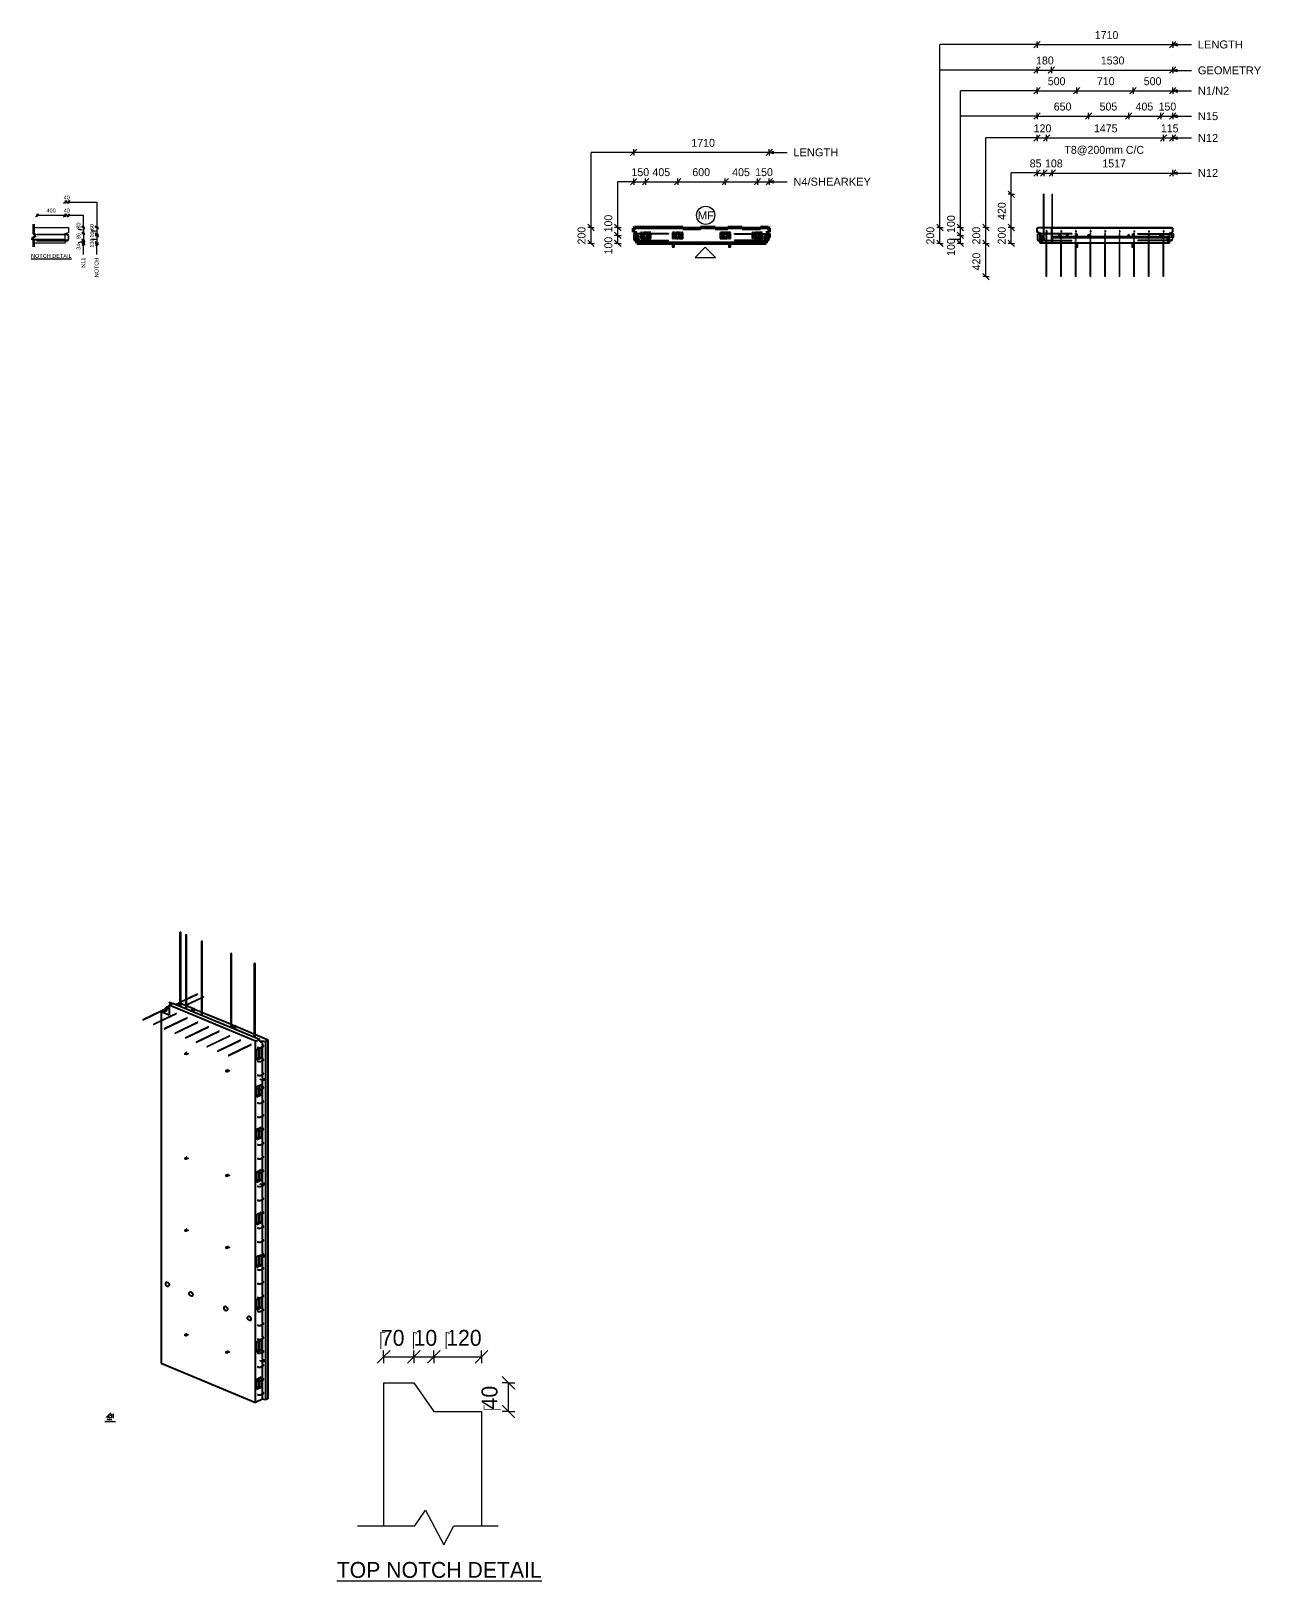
# Model space of a CAD drawing. Header units: millimetres. Extents: x -2992 to 12519, y 1067 to 20613.
import ezdxf

# ---------------------------------------------------------------- set-up
doc = ezdxf.new("R2010")
doc.units = ezdxf.units.MM
doc.linetypes.add('Dash', pattern=[6.36, 3.18, -3.18])
for name, color, linetype, lineweight in [('A-ANNO-DIMS', 211, 'Continuous', 9), ('A-ANNO-DIMS-3', 211, 'Continuous', 9), ('A-ANNO-DIMS-40', 211, 'Continuous', 9), ('A-ANNO-DIMS-80', 211, 'Continuous', 9), ('A-DETL', 90, 'Continuous', 18), ('A-DETL-MBND', 5, 'Continuous', 18), ('A-DETL-THIN', 151, 'Continuous', 18), ('A-GENM', 13, 'Continuous', 18), ('A-WALL', 113, 'Continuous', 25), ('A-WALL-HDLN', 110, 'Dash', 25), ('G-ANNO-TEXT', 231, 'Continuous', 9), ('S-RBAR', 171, 'Continuous', 18)]:
    doc.layers.add(name, color=color, linetype=linetype, lineweight=lineweight)
doc.styles.add('Arial', font='arial.ttf', dxfattribs={"height": 50})
doc.styles.add('Arial_1', font='arial.ttf', dxfattribs={"height": 7.5})
doc.styles.add('Arial_2', font='arial.ttf', dxfattribs={"height": 100})
doc.styles.add('Nirmala UI Semilight', font='NirmalaS.ttf', dxfattribs={"height": 50})
doc.styles.add('Nirmala UI Semilight_1', font='NirmalaS.ttf', dxfattribs={"height": 7.5})
doc.styles.add('Nirmala UI Semilight_2', font='NirmalaS.ttf', dxfattribs={"height": 200})
doc.styles.add('Nirmala UI Semilight_3', font='NirmalaS.ttf', dxfattribs={"height": 200})
doc.styles.add('Nirmala UI Semilight_4', font='NirmalaS.ttf', dxfattribs={"height": 100})
doc.dimstyles.new('Arrow_Filled_-_2_5_NI_UI', dxfattribs={"dimscale": 304.8, "dimtxt": 7.85523, "dimasz": 0.019685, "dimexe": 0.009843, "dimexo": 0.0625, "dimgap": 0.009843, "dimtad": 1, "dimdec": 0, "dimzin": 0, "dimdsep": 46, "dimtxsty": 'Nirmala UI Semilight_1', "dimblk1": 'OBLIQUE', "dimblk2": 'OBLIQUE', "dimsah": 1, "dimcen": 0.09, "dimazin": 0, "dimtfac": 1, "dimtdec": 4, "dimtix": 1, "dimtmove": 0, "dimatfit": 3, "dimfxl": 0.009843, "dimfxlon": 1, "dimtvp": 1, "dimtolj": 1, "dimtzin": 0, "dimarcsym": 2})
doc.dimstyles.new('Arrow_Filled_-_2_5_NI_UI_1', dxfattribs={"dimscale": 304.8, "dimtxt": 209.472789, "dimasz": 0.524934, "dimexe": 0.262467, "dimexo": 0.0625, "dimgap": 0.262467, "dimtad": 1, "dimdec": 0, "dimzin": 0, "dimdsep": 46, "dimtxsty": 'Nirmala UI Semilight_2', "dimblk1": 'OBLIQUE', "dimblk2": 'OBLIQUE', "dimsah": 1, "dimcen": 0.09, "dimazin": 0, "dimtfac": 1, "dimtdec": 4, "dimtix": 1, "dimtmove": 2, "dimatfit": 3, "dimfxl": 0.262467, "dimfxlon": 1, "dimtvp": 1, "dimtolj": 1, "dimtzin": 0, "dimarcsym": 2})
doc.dimstyles.new('Arrow_Filled_-_2_5_NI_UI_2', dxfattribs={"dimscale": 304.8, "dimtxt": 209.472789, "dimasz": 0.524934, "dimexe": 0.262467, "dimexo": 0.0625, "dimgap": 0.262467, "dimtad": 1, "dimdec": 0, "dimzin": 0, "dimdsep": 46, "dimtxsty": 'Nirmala UI Semilight_2', "dimblk1": 'OBLIQUE', "dimblk2": 'OBLIQUE', "dimsah": 1, "dimcen": 0.09, "dimazin": 0, "dimtfac": 1, "dimtdec": 4, "dimtix": 1, "dimtmove": 0, "dimatfit": 3, "dimfxl": 0.262467, "dimfxlon": 1, "dimtvp": 1, "dimtolj": 1, "dimtzin": 0, "dimarcsym": 2})
doc.dimstyles.new('Arrow_Filled_-_2_5_NI_UI_3', dxfattribs={"dimscale": 304.8, "dimtxt": 104.736395, "dimasz": 0.262467, "dimexe": 0.131234, "dimexo": 0.0625, "dimgap": 0.131234, "dimtad": 1, "dimdec": 0, "dimzin": 0, "dimdsep": 46, "dimtxsty": 'Nirmala UI Semilight_4', "dimblk1": 'OBLIQUE', "dimblk2": 'OBLIQUE', "dimsah": 1, "dimcen": 0.09, "dimazin": 0, "dimtfac": 1, "dimtdec": 4, "dimtix": 1, "dimtmove": 0, "dimatfit": 3, "dimfxl": 0.131234, "dimfxlon": 1, "dimtvp": 1, "dimtolj": 1, "dimtzin": 0, "dimarcsym": 2})
doc.dimstyles.new('Arrow_Filled_-_2_5_NI_UI_4', dxfattribs={"dimscale": 304.8, "dimtxt": 104.736395, "dimasz": 0.262467, "dimexe": 0.131234, "dimexo": 0.0625, "dimgap": 0.131234, "dimtad": 1, "dimdec": 0, "dimzin": 0, "dimdsep": 46, "dimtxsty": 'Nirmala UI Semilight_4', "dimblk1": 'OBLIQUE', "dimblk2": 'OBLIQUE', "dimsah": 1, "dimcen": 0.09, "dimazin": 0, "dimtfac": 1, "dimtdec": 4, "dimtix": 1, "dimtmove": 2, "dimatfit": 3, "dimfxl": 0.131234, "dimfxlon": 1, "dimtvp": 1, "dimtolj": 1, "dimtzin": 0, "dimarcsym": 2})
doc.dimstyles.new('Arrow_Filled_-_2_5_NI_UI_5', dxfattribs={"dimscale": 304.8, "dimtxt": 104.736395, "dimasz": 0.262467, "dimexe": 0.131234, "dimexo": 0.0625, "dimgap": 0.131234, "dimtad": 1, "dimdec": 0, "dimzin": 0, "dimdsep": 46, "dimtxsty": 'Nirmala UI Semilight_4', "dimblk1": 'OBLIQUE', "dimblk2": 'OBLIQUE', "dimsah": 1, "dimcen": 0.09, "dimazin": 0, "dimtfac": 1, "dimtdec": 4, "dimtix": 1, "dimtmove": 1, "dimatfit": 3, "dimfxl": 0.131234, "dimfxlon": 1, "dimtvp": 1, "dimtolj": 1, "dimtzin": 0, "dimarcsym": 2})

msp = doc.modelspace()

# ---------------------------------------------------------------- texts
at = {"layer": 'G-ANNO-TEXT', "color": 7, "attachment_point": 1}
for s, insert, char_height, width, style in [('LENGTH', (11722.3, 20493), 100, 686.244, 'Arial_2'), ('GEOMETRY', (11722.3, 20166.7), 100, 965.232, 'Arial_2'), ('N1/N2', (11722.3, 19909), 100, 477.806, 'Arial_2'), ('N15', (11722.3, 19589), 100, 307.848, 'Arial_2'), ('N12', (11722.3, 19314), 100, 307.848, 'Arial_2'), ('LENGTH', (6621.6, 19132.7), 100, 686.244, 'Arial_2'), ('N4/SHEARKEY', (6621.6, 18762.3), 100, 1180.084, 'Arial_2'), ('N12', (11722.3, 18872), 100, 307.848, 'Arial_2'), ('400', (-2796.3, 18374.4), 50, 136.287, 'Nirmala UI Semilight'), ('40', (-2579.8, 18538), 50, 91.392, 'Nirmala UI Semilight'), ('40', (-2579.8, 18374.4), 50, 91.392, 'Nirmala UI Semilight'), ('MF', (5417.4, 18337.2), 100, 240.506, 'Arial_2'), ('\\LNOTCH DETAIL', (-2992.1, 17801.3), 50, 622.11, 'Arial'), ('\\LTYPICAL CHAMFER DETAIL', (-2062.8, 3087.5), 7.5, 166.911, 'Arial_1'), ('\\LTOP NOTCH DETAIL', (863.5, 1307.2), 200, 2975.864, 'Nirmala UI Semilight_3')]:
    msp.add_mtext(s, dxfattribs=dict(at, insert=insert, char_height=char_height, width=width, style=style))
at = {"layer": 'G-ANNO-TEXT', "color": 7, "char_height": 50, "attachment_point": 1, "rotation": 90}
for s, insert, width, style in [('80', (-2418.2, 18120.9), 89.789, 'Nirmala UI Semilight'), ('86', (-2418.2, 17989.8), 89.789, 'Nirmala UI Semilight'), ('60', (-2249.8, 18100.5), 89.789, 'Nirmala UI Semilight'), ('10', (-2249.8, 18008.1), 76.962, 'Nirmala UI Semilight'), ('130', (-2249.8, 17881.7), 121.856, 'Nirmala UI Semilight'), ('34', (-2418.2, 17854.6), 91.392, 'Nirmala UI Semilight'), ('N11', (-2359, 17627.6), 153.924, 'Arial'), ('NOTCH', (-2190.6, 17506), 301.435, 'Arial')]:
    msp.add_mtext(s, dxfattribs=dict(at, insert=insert, width=width, style=style))

# ---------------------------------------------------------------- blocks, each defined once
blk = doc.blocks.new('Rebar Bar - Part 1814174108-431004-3D Ortho')
at = {"layer": 'S-RBAR'}
for p, q in [((15039, 8976), (15039, 8049)), ((15059, 8041), (15059, 8976))]:
    blk.add_line(p, q, dxfattribs=at)
for points in [[(15042, 8979, 0), (15040, 8978, 0), (15039, 8977, 0), (15039, 8976, 0), (15040, 8975, 0), (15041, 8973, 0), (15042, 8973, 0), (15044, 8972, 0), (15047, 8971, 0), (15049, 8971, 0), (15052, 8972, 0), (15054, 8972, 0), (15056, 8973, 0)], [(15056, 8973, 0), (15058, 8974, 0), (15059, 8975, 0), (15059, 8976, 0), (15059, 8977, 0), (15058, 8978, 0), (15056, 8979, 0), (15054, 8980, 0), (15051, 8980, 0), (15049, 8980, 0), (15046, 8980, 0), (15044, 8980, 0), (15042, 8979, 0)]]:
    blk.add_polyline3d(points, dxfattribs=at)
blk = doc.blocks.new('Rebar Bar - Part 3166313199-431004-3D Ortho')
at = {"layer": 'S-RBAR'}
for p, q in [((15436, 7821), (15450, 7815)), ((15453, 7822), (15439, 7828))]:
    blk.add_line(p, q, dxfattribs=at)
blk = doc.blocks.new('Rebar Bar - Part 2227165887-431004-3D Ortho')
at = {"layer": 'S-RBAR'}
for points in [[(15454, 7803, 0), (15460, 7808, 0), (15461, 7816, 0), (15455, 7822, 0), (15453, 7822, 0)], [(15450, 7810, 0), (15454, 7812, 0), (15453, 7813, 0), (15450, 7815, 0)]]:
    blk.add_polyline3d(points, dxfattribs=at)
blk = doc.blocks.new('Rebar Bar - Part 981547073-431004-3D Ortho')
at = {"layer": 'S-RBAR'}
for p, q in [((15450, 7810), (15419, 7795)), ((15423, 7787), (15454, 7803))]:
    blk.add_line(p, q, dxfattribs=at)
blk = doc.blocks.new('Rebar Bar - Part 2227165887-V1-3D Ortho')
at = {"layer": 'S-RBAR'}
for points in [[(15423, 7787, 0), (15411, 7784, 0), (15398, 7785, 0), (15391, 7787, 0)], [(15419, 7795, 0), (15411, 7792, 0), (15400, 7793, 0), (15394, 7794, 0)]]:
    blk.add_polyline3d(points, dxfattribs=at)
blk = doc.blocks.new('Rebar Bar - Part 3131074535-431004-3D Ortho')
at = {"layer": 'S-RBAR'}
for p, q in [((15378, 7792), (15391, 7787)), ((15394, 7794), (15381, 7800))]:
    blk.add_line(p, q, dxfattribs=at)
blk = doc.blocks.new('Rebar Bar - Part 3131074535-V2-3D Ortho')
at = {"layer": 'S-RBAR'}
for p, q in [((15394, 7269), (15371, 7278)), ((15371, 7270), (15391, 7262))]:
    blk.add_line(p, q, dxfattribs=at)
blk = doc.blocks.new('Rebar Bar - Part 3131074535-V3-3D Ortho')
at = {"layer": 'S-RBAR'}
for p, q in [((15378, 6392), (15391, 6386)), ((15394, 6393), (15381, 6399))]:
    blk.add_line(p, q, dxfattribs=at)
blk = doc.blocks.new('Rebar Bar - Part 2227165887-V4-3D Ortho')
at = {"layer": 'S-RBAR'}
blk.add_polyline3d([(15454, 6051, 0), (15460, 6056, 0), (15460, 6058, 0)], dxfattribs=at)
blk = doc.blocks.new('Rebar Bar - Part 981547073-V5-3D Ortho')
at = {"layer": 'S-RBAR'}
for p, q in [((15447, 6057), (15419, 6043)), ((15423, 6036), (15454, 6051))]:
    blk.add_line(p, q, dxfattribs=at)
blk = doc.blocks.new('Rebar Bar - Part 3131074535-V6-3D Ortho')
at = {"layer": 'S-RBAR'}
for p, q in [((15374, 5693), (15391, 5686)), ((15394, 5693), (15381, 5698))]:
    blk.add_line(p, q, dxfattribs=at)
blk = doc.blocks.new('Rebar Bar - Part 3166313199-V7-3D Ortho')
at = {"layer": 'S-RBAR'}
for p, q in [((15436, 5544), (15450, 5539)), ((15453, 5546), (15439, 5552))]:
    blk.add_line(p, q, dxfattribs=at)
blk = doc.blocks.new('Rebar Bar - Part 3131074535-V8-3D Ortho')
at = {"layer": 'S-RBAR'}
for p, q in [((15378, 3415), (15391, 3409)), ((15394, 3416), (15381, 3422))]:
    blk.add_line(p, q, dxfattribs=at)
blk = doc.blocks.new('RR spread anchor face based - RR-SA-2_5-150-1726819-3D Ortho')
at = {"layer": 'A-GENM'}
for p, q in [((14460, 7720), (14459, 7717)), ((14459, 7717), (14477, 7710)), ((14459, 7717), (14459, 7708)), ((14477, 7701), (14459, 7708)), ((14491, 7734), (14460, 7720)), ((14473, 7721), (14477, 7723)), ((14477, 7710), (14482, 7710)), ((14477, 7710), (14477, 7701)), ((14482, 7702), (14477, 7701)), ((14482, 7710), (14513, 7725)), ((14513, 7716), (14482, 7702)), ((14482, 7710), (14482, 7702)), ((14487, 7718), (14483, 7716))]:
    blk.add_line(p, q, dxfattribs=at)
for points in [[(14471, 7719, 0), (14472, 7720, 0), (14473, 7721, 0)], [(14483, 7716, 0), (14482, 7716, 0), (14480, 7715, 0), (14478, 7715, 0), (14477, 7715, 0), (14475, 7716, 0), (14473, 7716, 0), (14472, 7717, 0), (14472, 7718, 0), (14471, 7718, 0)], [(14477, 7723, 0), (14479, 7723, 0), (14480, 7723, 0), (14482, 7724, 0), (14484, 7723, 0), (14486, 7723, 0), (14487, 7723, 0), (14488, 7722, 0), (14489, 7721, 0), (14489, 7721, 0), (14489, 7720, 0), (14488, 7719, 0), (14487, 7718, 0)]]:
    blk.add_polyline3d(points, dxfattribs=at)
blk = doc.blocks.new('RR spread anchor face based - RR-SA-2_5-150-V9-3D Ortho')
at = {"layer": 'A-GENM'}
for p, q in [((14980, 3957), (14978, 3954)), ((14978, 3954), (14996, 3947)), ((14978, 3954), (14978, 3945)), ((14996, 3938), (14978, 3945)), ((15010, 3971), (14980, 3957)), ((14993, 3958), (14997, 3960)), ((14996, 3947), (15001, 3948)), ((14996, 3947), (14996, 3938)), ((15001, 3939), (14996, 3938)), ((15001, 3948), (15032, 3962)), ((15032, 3953), (15001, 3939)), ((15001, 3948), (15001, 3939)), ((15007, 3955), (15003, 3954))]:
    blk.add_line(p, q, dxfattribs=at)
for points in [[(14991, 3956, 0), (14991, 3957, 0), (14993, 3958, 0)], [(15003, 3954, 0), (15001, 3953, 0), (15000, 3953, 0), (14998, 3953, 0), (14996, 3953, 0), (14994, 3953, 0), (14993, 3953, 0), (14992, 3954, 0), (14991, 3955, 0), (14991, 3956, 0)], [(14997, 3960, 0), (14998, 3960, 0), (15000, 3961, 0), (15001, 3961, 0), (15003, 3961, 0), (15005, 3960, 0), (15007, 3960, 0), (15008, 3959, 0), (15008, 3959, 0), (15009, 3958, 0), (15009, 3957, 0), (15008, 3956, 0), (15007, 3955, 0)]]:
    blk.add_polyline3d(points, dxfattribs=at)
blk = doc.blocks.new('RR spread anchor face based - RR-SA-3_0-200-1726827-3D Ortho')
at = {"layer": 'A-GENM'}
for p, q in [((15412, 7399), (15449, 7384)), ((15449, 7375), (15412, 7390)), ((15476, 7397), (15440, 7412)), ((15444, 7393), (15441, 7394)), ((15449, 7384), (15454, 7383)), ((15449, 7375), (15449, 7384)), ((15454, 7374), (15449, 7375)), ((15453, 7400), (15456, 7399)), ((15454, 7383), (15478, 7395)), ((15478, 7386), (15454, 7374)), ((15454, 7374), (15454, 7383)), ((15478, 7395), (15476, 7397)), ((15478, 7386), (15478, 7395))]:
    blk.add_line(p, q, dxfattribs=at)
for points in [[(15438, 7398, 0), (15439, 7399, 0), (15440, 7400, 0), (15442, 7400, 0), (15444, 7401, 0), (15447, 7401, 0), (15449, 7401, 0), (15451, 7400, 0), (15453, 7400, 0)], [(15441, 7394, 0), (15439, 7395, 0), (15438, 7396, 0), (15438, 7397, 0)], [(15456, 7399, 0), (15457, 7398, 0), (15458, 7397, 0), (15459, 7396, 0), (15459, 7395, 0), (15458, 7394, 0), (15456, 7393, 0), (15455, 7392, 0), (15452, 7392, 0), (15450, 7392, 0), (15448, 7392, 0), (15446, 7392, 0), (15444, 7393, 0)], [(15450, 7392, 0), (15449, 7392, 0), (15447, 7392, 0)]]:
    blk.add_polyline3d(points, dxfattribs=at)
blk = doc.blocks.new('RR spread anchor face based - RR-SA-3_0-200-V10-3D Ortho')
at = {"layer": 'A-GENM'}
for p, q in [((15407, 5165), (15400, 5168)), ((15410, 5173), (15421, 5169)), ((15449, 5148), (15420, 5160)), ((15430, 5165), (15449, 5157)), ((15448, 5182), (15439, 5185)), ((15444, 5166), (15441, 5167)), ((15449, 5157), (15454, 5156)), ((15449, 5148), (15449, 5157)), ((15454, 5147), (15449, 5148)), ((15453, 5173), (15456, 5172)), ((15454, 5156), (15478, 5168)), ((15478, 5159), (15454, 5147)), ((15454, 5147), (15454, 5156)), ((15476, 5170), (15457, 5178)), ((15478, 5168), (15476, 5170)), ((15478, 5159), (15478, 5168))]:
    blk.add_line(p, q, dxfattribs=at)
for points in [[(15441, 5167, 0), (15439, 5168, 0), (15438, 5168, 0)], [(15456, 5172, 0), (15457, 5171, 0), (15458, 5170, 0), (15459, 5169, 0), (15459, 5168, 0), (15458, 5167, 0), (15456, 5166, 0), (15455, 5165, 0), (15452, 5165, 0), (15450, 5165, 0), (15448, 5165, 0), (15446, 5165, 0), (15444, 5166, 0)], [(15450, 5165, 0), (15449, 5165, 0), (15447, 5165, 0)], [(15450, 5174, 0), (15451, 5173, 0), (15453, 5173, 0)]]:
    blk.add_polyline3d(points, dxfattribs=at)
blk = doc.blocks.new('Rebar Bar - Part 1386382727-431004-3D Ortho')
at = {"layer": 'S-RBAR'}
for p, q in [((15335, 8852), (15335, 7926)), ((15355, 7918), (15355, 8852))]:
    blk.add_line(p, q, dxfattribs=at)
for points in [[(15338, 8855, 0), (15337, 8854, 0), (15336, 8853, 0), (15335, 8852, 0), (15336, 8851, 0), (15337, 8850, 0), (15339, 8849, 0), (15341, 8848, 0), (15343, 8848, 0), (15346, 8848, 0), (15348, 8848, 0), (15351, 8849, 0), (15353, 8849, 0)], [(15353, 8849, 0), (15354, 8850, 0), (15355, 8851, 0), (15355, 8852, 0), (15355, 8854, 0), (15354, 8855, 0), (15352, 8856, 0), (15350, 8856, 0), (15348, 8857, 0), (15345, 8857, 0), (15342, 8857, 0), (15340, 8856, 0), (15338, 8855, 0)]]:
    blk.add_polyline3d(points, dxfattribs=at)
blk = doc.blocks.new('Rebar Bar - Part 125078147-431004-3D Ortho')
at = {"layer": 'S-RBAR'}
for p, q in [((14399, 9243), (14399, 8316)), ((14419, 8308), (14419, 9243))]:
    blk.add_line(p, q, dxfattribs=at)
for points in [[(14402, 9246, 0), (14400, 9245, 0), (14399, 9244, 0), (14399, 9243, 0), (14399, 9241, 0), (14400, 9240, 0), (14402, 9239, 0), (14404, 9239, 0), (14407, 9238, 0), (14409, 9238, 0), (14412, 9238, 0), (14414, 9239, 0), (14416, 9240, 0)], [(14416, 9240, 0), (14418, 9241, 0), (14419, 9242, 0), (14419, 9243, 0), (14419, 9244, 0), (14417, 9245, 0), (14416, 9246, 0), (14414, 9247, 0), (14411, 9247, 0), (14409, 9247, 0), (14406, 9247, 0), (14404, 9246, 0), (14402, 9246, 0)]]:
    blk.add_polyline3d(points, dxfattribs=at)
blk = doc.blocks.new('Rebar Bar - Part 2117859540-431004-3D Ortho')
at = {"layer": 'S-RBAR'}
for p, q in [((14268, 8306), (13936, 8146)), ((13939, 8139), (14268, 8297))]:
    blk.add_line(p, q, dxfattribs=at)
for points in [[(13940, 8142, 0), (13940, 8143, 0), (13940, 8144, 0), (13939, 8145, 0), (13939, 8145, 0), (13938, 8146, 0), (13937, 8146, 0), (13937, 8147, 0), (13936, 8147, 0), (13935, 8146, 0), (13935, 8146, 0), (13935, 8145, 0), (13934, 8144, 0)], [(13934, 8144, 0), (13935, 8143, 0), (13935, 8142, 0), (13935, 8141, 0), (13936, 8140, 0), (13937, 8140, 0), (13937, 8139, 0), (13938, 8139, 0), (13939, 8139, 0), (13939, 8139, 0), (13940, 8140, 0), (13940, 8141, 0), (13940, 8142, 0)]]:
    blk.add_polyline3d(points, dxfattribs=at)
blk = doc.blocks.new('Rebar Bar - Part 2117859540-V11-3D Ortho')
at = {"layer": 'S-RBAR'}
for p, q in [((14359, 8229), (14071, 8090)), ((14074, 8083), (14362, 8221))]:
    blk.add_line(p, q, dxfattribs=at)
for points in [[(14075, 8085, 0), (14075, 8086, 0), (14075, 8087, 0), (14074, 8088, 0), (14074, 8089, 0), (14073, 8090, 0), (14072, 8090, 0), (14072, 8090, 0), (14071, 8090, 0), (14070, 8090, 0), (14070, 8089, 0), (14069, 8089, 0), (14069, 8088, 0)], [(14069, 8088, 0), (14069, 8087, 0), (14070, 8086, 0), (14070, 8085, 0), (14071, 8084, 0), (14072, 8083, 0), (14072, 8083, 0), (14073, 8083, 0), (14074, 8083, 0), (14074, 8083, 0), (14075, 8084, 0), (14075, 8085, 0), (14075, 8085, 0)]]:
    blk.add_polyline3d(points, dxfattribs=at)
blk = doc.blocks.new('Rebar Bar - Part 2117859540-V12-3D Ortho')
at = {"layer": 'S-RBAR'}
for p, q in [((14493, 8172), (14205, 8034)), ((14209, 8027), (14497, 8165))]:
    blk.add_line(p, q, dxfattribs=at)
for points in [[(14210, 8029, 0), (14210, 8030, 0), (14210, 8031, 0), (14209, 8032, 0), (14209, 8033, 0), (14208, 8034, 0), (14207, 8034, 0), (14206, 8034, 0), (14206, 8034, 0), (14205, 8034, 0), (14205, 8033, 0), (14204, 8033, 0), (14204, 8032, 0)], [(14204, 8032, 0), (14204, 8031, 0), (14205, 8030, 0), (14205, 8029, 0), (14206, 8028, 0), (14206, 8027, 0), (14207, 8027, 0), (14208, 8027, 0), (14209, 8027, 0), (14209, 8027, 0), (14210, 8028, 0), (14210, 8028, 0), (14210, 8029, 0)]]:
    blk.add_polyline3d(points, dxfattribs=at)
blk = doc.blocks.new('Rebar Bar - Part 551789145-431004-3D Ortho')
at = {"layer": 'S-RBAR'}
for p, q in [((14223, 8259), (14223, 8244)), ((14231, 8244), (14231, 8259))]:
    blk.add_line(p, q, dxfattribs=at)
blk = doc.blocks.new('Rebar Bar - Part 2227165887-V13-3D Ortho')
at = {"layer": 'S-RBAR'}
for points in [[(14229, 8279, 0), (14224, 8267, 0), (14223, 8259, 0)], [(14242, 8280, 0), (14236, 8274, 0), (14231, 8264, 0), (14231, 8259, 0)]]:
    blk.add_polyline3d(points, dxfattribs=at)
blk = doc.blocks.new('Rebar Bar - Part 2554728756-431004-3D Ortho')
at = {"layer": 'S-RBAR'}
for p, q in [((14619, 8470), (14492, 8409)), ((14492, 8400), (14623, 8463)), ((14242, 8280), (14268, 8292)), ((14399, 8364), (14346, 8338)), ((14397, 8354), (14399, 8355)), ((14472, 8399), (14419, 8374)), ((14419, 8365), (14472, 8390))]:
    blk.add_line(p, q, dxfattribs=at)
for points in [[(14619, 8470, 0), (14619, 8470, 0), (14620, 8470, 0), (14621, 8470, 0), (14622, 8469, 0), (14622, 8469, 0), (14623, 8468, 0), (14623, 8467, 0), (14624, 8466, 0), (14624, 8465, 0)], [(14624, 8465, 0), (14624, 8464, 0), (14623, 8463, 0), (14623, 8463, 0), (14622, 8462, 0)]]:
    blk.add_polyline3d(points, dxfattribs=at)
blk = doc.blocks.new('Rebar Bar - Part 2554728756-V14-3D Ortho')
at = {"layer": 'S-RBAR'}
for p, q in [((14670, 8423), (14492, 8338)), ((14492, 8329), (14670, 8415)), ((14698, 8437), (14690, 8433)), ((14690, 8424), (14701, 8430)), ((14472, 8329), (14466, 8326))]:
    blk.add_line(p, q, dxfattribs=at)
for points in [[(14698, 8437, 0), (14698, 8437, 0), (14699, 8437, 0), (14700, 8437, 0), (14700, 8436, 0), (14701, 8436, 0), (14702, 8435, 0), (14702, 8434, 0), (14702, 8433, 0), (14702, 8432, 0)], [(14702, 8432, 0), (14702, 8431, 0), (14702, 8430, 0), (14702, 8430, 0), (14701, 8430, 0)]]:
    blk.add_polyline3d(points, dxfattribs=at)
blk = doc.blocks.new('Rebar Bar - Part 3790471008-431004-3D Ortho')
at = {"layer": 'S-RBAR'}
for p, q in [((14270, 8358), (14302, 8345)), ((14312, 8349), (14273, 8366))]:
    blk.add_line(p, q, dxfattribs=at)
for points in [[(14268, 8361, 0), (14268, 8362, 0), (14269, 8363, 0), (14269, 8364, 0), (14270, 8365, 0), (14270, 8365, 0), (14271, 8366, 0), (14272, 8366, 0), (14272, 8366, 0), (14273, 8366, 0)], [(14270, 8358, 0), (14269, 8359, 0), (14269, 8359, 0), (14268, 8360, 0), (14268, 8361, 0)]]:
    blk.add_polyline3d(points, dxfattribs=at)
blk = doc.blocks.new('Rebar Bar - Part 2031897438-431004-3D Ortho')
at = {"layer": 'S-RBAR'}
blk.add_line((15299, 4366), (15287, 4371), dxfattribs=at)
blk = doc.blocks.new('RR spread anchor face based - RR-SA-4_0-180-1726831-3D Ortho')
at = {"layer": 'A-GENM'}
for p, q in [((14552, 8275), (14554, 8280)), ((14552, 8253), (14552, 8275)), ((14561, 8271), (14552, 8275)), ((14554, 8280), (14577, 8291)), ((14554, 8280), (14562, 8276)), ((14562, 8276), (14561, 8271)), ((14561, 8271), (14561, 8249)), ((14586, 8288), (14562, 8276)), ((14568, 8255), (14568, 8259)), ((14572, 8265), (14572, 8268)), ((14577, 8291), (14586, 8288)), ((14580, 8265), (14580, 8261)), ((14588, 8284), (14586, 8288)), ((14588, 8237), (14588, 8284))]:
    blk.add_line(p, q, dxfattribs=at)
for points in [[(14568, 8259, 0), (14568, 8261, 0), (14569, 8263, 0), (14570, 8266, 0), (14571, 8267, 0), (14573, 8269, 0), (14574, 8270, 0), (14576, 8270, 0), (14577, 8270, 0)], [(14580, 8261, 0), (14580, 8259, 0), (14580, 8257, 0), (14579, 8255, 0), (14577, 8253, 0), (14576, 8251, 0), (14574, 8250, 0), (14573, 8250, 0), (14571, 8250, 0), (14570, 8251, 0), (14569, 8252, 0), (14568, 8253, 0), (14568, 8255, 0)], [(14569, 8257, 0), (14570, 8258, 0), (14571, 8261, 0), (14571, 8263, 0), (14572, 8265, 0)], [(14578, 8270, 0), (14579, 8270, 0), (14580, 8269, 0), (14580, 8267, 0), (14580, 8265, 0)]]:
    blk.add_polyline3d(points, dxfattribs=at)
blk = doc.blocks.new('RR spread anchor face based - RR-SA-2_5-150-1726819-Elevation Top')
at = {"layer": 'A-GENM'}
for p, q in [((3094, 17935), (3094, 17890)), ((3094, 17890), (3096, 17885)), ((3096, 17885), (3121, 17885)), ((3102, 17901), (3102, 17907)), ((3116, 17907), (3116, 17901)), ((3121, 17885), (3124, 17890)), ((3124, 17890), (3124, 17935))]:
    blk.add_line(p, q, dxfattribs=at)
for centre, start, end in [((3109, 17907), 0, 180), ((3109, 17901), 180, 0)]:
    blk.add_arc(centre, 7, start, end, dxfattribs=at)
blk = doc.blocks.new('RR spread anchor face based - RR-SA-3_0-200-1726827-Elevation Top')
at = {"layer": 'A-GENM'}
for p, q in [((4140, 18035), (4159, 18035)), ((4159, 18015), (4148, 18015)), ((4159, 18051), (4159, 18035)), ((4159, 18051), (4159, 18015)), ((4159, 18035), (4159, 18015)), ((4159, 18015), (4189, 18015)), ((4279, 18015), (4311, 18015)), ((4329, 18055), (4308, 18055)), ((4311, 18026), (4308, 18026)), ((4319, 18015), (4329, 18015)), ((4334, 18053), (4329, 18055)), ((4329, 18015), (4334, 18018)), ((4334, 18018), (4334, 18053))]:
    blk.add_line(p, q, dxfattribs=at)
for centre, start, end in [((4308, 18035), 90, 270), ((4312, 18035), 325.337, 43.1233)]:
    blk.add_arc(centre, 9, start, end, dxfattribs=at)
blk = doc.blocks.new('RR spread anchor face based - RR-SA-2_5-150-1726819-Elevation Top1')
at = {"layer": 'A-GENM'}
for p, q in [((3102, 17901), (3102, 17907)), ((3102, 17885), (3121, 17885)), ((3116, 17907), (3116, 17901)), ((3121, 17885), (3124, 17890)), ((3124, 17890), (3124, 17935))]:
    blk.add_line(p, q, dxfattribs=at)
for centre, start, end in [((3109, 17907), 0, 180), ((3109, 17901), 180, 0)]:
    blk.add_arc(centre, 7, start, end, dxfattribs=at)
blk = doc.blocks.new('RR spread anchor face based - RR-SA-2_5-150-V15-Elevation Top1')
at = {"layer": 'A-GENM'}
for p, q in [((3804, 17935), (3804, 17890)), ((3804, 17890), (3806, 17885)), ((3806, 17885), (3831, 17885)), ((3812, 17901), (3812, 17907)), ((3826, 17907), (3826, 17901))]:
    blk.add_line(p, q, dxfattribs=at)
for centre, start, end in [((3819, 17907), 0, 180), ((3819, 17901), 180, 0)]:
    blk.add_arc(centre, 7, start, end, dxfattribs=at)
blk = doc.blocks.new('RR spread anchor face based - RR-SA-3_0-200-1726827-Elevation Top1')
at = {"layer": 'A-GENM'}
for p, q in [((4279, 18015), (4311, 18015)), ((4329, 18055), (4308, 18055)), ((4311, 18026), (4308, 18026)), ((4319, 18015), (4329, 18015)), ((4334, 18053), (4329, 18055)), ((4329, 18015), (4334, 18018)), ((4334, 18018), (4334, 18053))]:
    blk.add_line(p, q, dxfattribs=at)
for centre, start, end in [((4308, 18035), 90, 270), ((4312, 18035), 324.8168, 43.7744)]:
    blk.add_arc(centre, 9, start, end, dxfattribs=at)
blk = doc.blocks.new('RR spread anchor face based - RR-SA-4_0-180-1726831-Elevation Top1')
at = {"layer": 'A-GENM'}
for p, q in [((3103, 18053), (3103, 18055)), ((3103, 18055), (3115, 18055)), ((3103, 18018), (3103, 18053)), ((3103, 18053), (3115, 18053)), ((3103, 18015), (3103, 18018)), ((3103, 18018), (3115, 18018)), ((3115, 18015), (3103, 18015)), ((3115, 18055), (3115, 18053)), ((3115, 18053), (3115, 18018)), ((3115, 18018), (3115, 18015))]:
    blk.add_line(p, q, dxfattribs=at)
blk = doc.blocks.new('DIMBLOCK1-CHAMFER DETAIL')
at = {"layer": 'A-ANNO-DIMS-3'}
for p, q in [((-2029, 3105), (-2032, 3102)), ((-2029, 3105), (-2026, 3108)), ((-2029, 3105), (-2029, 3108)), ((-2029, 3105), (-1979, 3105)), ((-2029, 3105), (-2029, 3102)), ((-1979, 3105), (-1982, 3102)), ((-1979, 3105), (-1976, 3108)), ((-1979, 3105), (-1979, 3108)), ((-1979, 3105), (-1979, 3102))]:
    blk.add_line(p, q, dxfattribs=at)
at = {"layer": 'A-ANNO-DIMS-3', "color": 0, "insert": (-2009, 3118), "char_height": 7.5, "width": 11.65, "attachment_point": 1, "line_spacing_factor": 1.142579, "style": 'Nirmala UI Semilight_1'}
blk.add_mtext('\u202a10', dxfattribs=at)
blk = doc.blocks.new('_Oblique')
at = {"color": 0, "linetype": 'ByBlock', "lineweight": -2}
blk.add_line((-0.5, -0.5), (0.5, 0.5), dxfattribs=at)
blk = doc.blocks.new('DIMBLOCK2-CHAMFER DETAIL')
at = {"layer": 'A-ANNO-DIMS-3'}
for p, q in [((-1958, 3173), (-1961, 3176)), ((-1958, 3173), (-1961, 3173)), ((-1958, 3173), (-1958, 3123)), ((-1958, 3173), (-1955, 3170)), ((-1958, 3173), (-1955, 3173)), ((-1958, 3123), (-1961, 3126)), ((-1958, 3123), (-1961, 3123)), ((-1958, 3123), (-1955, 3120)), ((-1958, 3123), (-1955, 3123))]:
    blk.add_line(p, q, dxfattribs=at)
at = {"layer": 'A-ANNO-DIMS-3', "color": 0, "insert": (-1970, 3143), "char_height": 7.5, "width": 11.65, "attachment_point": 1, "rotation": 90, "line_spacing_factor": 1.142579, "style": 'Nirmala UI Semilight_1'}
blk.add_mtext('\u202a10', dxfattribs=at)
blk = doc.blocks.new('DIMBLOCK3-CHAMFER DETAIL')
at = {"layer": 'A-ANNO-DIMS-3'}
for p, q in [((-2041, 3135), (-2043, 3137)), ((-2041, 3135), (-1991, 3185)), ((-2041, 3135), (-2041, 3139)), ((-2041, 3135), (-2041, 3130)), ((-2041, 3135), (-2038, 3133)), ((-1991, 3185), (-1993, 3187)), ((-1991, 3185), (-1991, 3189)), ((-1991, 3185), (-1991, 3180)), ((-1991, 3185), (-1988, 3183))]:
    blk.add_line(p, q, dxfattribs=at)
at = {"layer": 'A-ANNO-DIMS-3', "color": 0, "insert": (-2028, 3165), "char_height": 7.5, "width": 11.83, "attachment_point": 1, "rotation": 45, "line_spacing_factor": 1.142579, "style": 'Nirmala UI Semilight_1'}
blk.add_mtext('\u202a14', dxfattribs=at)
blk = doc.blocks.new('DIMBLOCK4-TOP NOTCH DETAIL')
at = {"layer": 'A-ANNO-DIMS-80'}
for p, q in [((1455, 3892), (1535, 3972)), ((1455, 3892), (1455, 3972)), ((1835, 3892), (1915, 3972)), ((1835, 3892), (1835, 3972)), ((1455, 3892), (1375, 3812)), ((1455, 3892), (1835, 3892)), ((1455, 3892), (1455, 3812)), ((1835, 3892), (1755, 3812)), ((1835, 3892), (1835, 3812))]:
    blk.add_line(p, q, dxfattribs=at)
at = {"layer": 'A-ANNO-DIMS-80', "color": 0, "insert": (1420, 4233), "char_height": 200, "width": 356.48, "attachment_point": 1, "line_spacing_factor": 1.142579, "style": 'Nirmala UI Semilight_2'}
blk.add_mtext('\u202a70', dxfattribs=at)
blk = doc.blocks.new('DIMBLOCK5-TOP NOTCH DETAIL')
at = {"layer": 'A-ANNO-DIMS-80'}
for p, q in [((1835, 3892), (1915, 3972)), ((1835, 3892), (1835, 3972)), ((2088, 3892), (2168, 3972)), ((2088, 3892), (2088, 3972)), ((1835, 3892), (1755, 3812)), ((1835, 3892), (2088, 3892)), ((1835, 3892), (1835, 3812)), ((2088, 3892), (2008, 3812)), ((2088, 3892), (2088, 3812))]:
    blk.add_line(p, q, dxfattribs=at)
at = {"layer": 'A-ANNO-DIMS-80', "color": 0, "insert": (1832, 4233), "char_height": 200, "width": 310.78, "attachment_point": 1, "line_spacing_factor": 1.142579, "style": 'Nirmala UI Semilight_2'}
blk.add_mtext('\u202a10', dxfattribs=at)
blk = doc.blocks.new('DIMBLOCK6-TOP NOTCH DETAIL')
at = {"layer": 'A-ANNO-DIMS-80'}
for p, q in [((2088, 3892), (2168, 3972)), ((2088, 3892), (2088, 3972)), ((2688, 3892), (2768, 3972)), ((2688, 3892), (2688, 3972)), ((2088, 3892), (2008, 3812)), ((2088, 3892), (2688, 3892)), ((2088, 3892), (2088, 3812)), ((2688, 3892), (2608, 3812)), ((2688, 3892), (2688, 3812))]:
    blk.add_line(p, q, dxfattribs=at)
at = {"layer": 'A-ANNO-DIMS-80', "color": 0, "insert": (2244, 4233), "char_height": 200, "width": 493.59, "attachment_point": 1, "line_spacing_factor": 1.142579, "style": 'Nirmala UI Semilight_2'}
blk.add_mtext('\u202a120', dxfattribs=at)
blk = doc.blocks.new('DIMBLOCK7-TOP NOTCH DETAIL')
at = {"layer": 'A-ANNO-DIMS-80'}
for p, q in [((3031, 3565), (2951, 3645)), ((3031, 3565), (2951, 3565)), ((3031, 3205), (3031, 3565)), ((3031, 3565), (3111, 3485)), ((3031, 3565), (3111, 3565)), ((3031, 3205), (2951, 3285)), ((3031, 3205), (2951, 3205)), ((3031, 3205), (3111, 3125)), ((3031, 3205), (3111, 3205))]:
    blk.add_line(p, q, dxfattribs=at)
at = {"layer": 'A-ANNO-DIMS-80', "color": 0, "insert": (2690, 3231), "char_height": 200, "width": 370.2, "attachment_point": 1, "rotation": 90, "line_spacing_factor": 1.142579, "style": 'Nirmala UI Semilight_2'}
blk.add_mtext('\u202a40', dxfattribs=at)
blk = doc.blocks.new('DIMBLOCK8-Elevation Top')
at = {"layer": 'A-ANNO-DIMS-40'}
for p, q in [((4608, 19083), (4568, 19043)), ((4608, 19083), (4648, 19123)), ((4608, 19083), (4608, 19123)), ((4608, 19083), (6318, 19083)), ((4608, 19083), (4608, 19043)), ((6318, 19083), (6278, 19043)), ((6318, 19083), (6358, 19123)), ((6318, 19083), (6318, 19123)), ((6318, 19083), (6318, 19043))]:
    blk.add_line(p, q, dxfattribs=at)
at = {"layer": 'A-ANNO-DIMS-40', "color": 0, "insert": (5335, 19253), "char_height": 100, "width": 306.21, "attachment_point": 1, "line_spacing_factor": 1.142579, "style": 'Nirmala UI Semilight_4'}
blk.add_mtext('1710', dxfattribs=at)
blk = doc.blocks.new('DIMBLOCK9-Elevation Top')
at = {"layer": 'A-ANNO-DIMS-40'}
for p, q in [((4608, 18712), (4568, 18672)), ((4608, 18712), (4648, 18752)), ((4608, 18712), (4608, 18752)), ((4608, 18712), (4758, 18712)), ((4608, 18712), (4608, 18672)), ((4758, 18712), (4718, 18672)), ((4758, 18712), (4798, 18752)), ((4758, 18712), (4758, 18752)), ((4758, 18712), (4758, 18672))]:
    blk.add_line(p, q, dxfattribs=at)
at = {"layer": 'A-ANNO-DIMS-40', "color": 0, "insert": (4580, 18883), "char_height": 100, "width": 246.8, "attachment_point": 1, "line_spacing_factor": 1.142579, "style": 'Nirmala UI Semilight_4'}
blk.add_mtext('150', dxfattribs=at)
blk = doc.blocks.new('DIMBLOCK10-Elevation Top')
at = {"layer": 'A-ANNO-DIMS-40'}
for p, q in [((4758, 18712), (4718, 18672)), ((4758, 18712), (4798, 18752)), ((4758, 18712), (4758, 18752)), ((4758, 18712), (5163, 18712)), ((4758, 18712), (4758, 18672)), ((5163, 18712), (5123, 18672)), ((5163, 18712), (5203, 18752)), ((5163, 18712), (5163, 18752)), ((5163, 18712), (5163, 18672))]:
    blk.add_line(p, q, dxfattribs=at)
at = {"layer": 'A-ANNO-DIMS-40', "color": 0, "insert": (4845, 18883), "char_height": 100, "width": 276.5, "attachment_point": 1, "line_spacing_factor": 1.142579, "style": 'Nirmala UI Semilight_4'}
blk.add_mtext('405', dxfattribs=at)
blk = doc.blocks.new('DIMBLOCK11-Elevation Top')
at = {"layer": 'A-ANNO-DIMS-40'}
for p, q in [((5163, 18712), (5123, 18672)), ((5163, 18712), (5203, 18752)), ((5163, 18712), (5163, 18752)), ((5163, 18712), (5763, 18712)), ((5163, 18712), (5163, 18672)), ((5763, 18712), (5723, 18672)), ((5763, 18712), (5803, 18752)), ((5763, 18712), (5763, 18752)), ((5763, 18712), (5763, 18672))]:
    blk.add_line(p, q, dxfattribs=at)
at = {"layer": 'A-ANNO-DIMS-40', "color": 0, "insert": (5348, 18883), "char_height": 100, "width": 274.22, "attachment_point": 1, "line_spacing_factor": 1.142579, "style": 'Nirmala UI Semilight_4'}
blk.add_mtext('600', dxfattribs=at)
blk = doc.blocks.new('DIMBLOCK12-Elevation Top')
at = {"layer": 'A-ANNO-DIMS-40'}
for p, q in [((5763, 18712), (5723, 18672)), ((5763, 18712), (5803, 18752)), ((5763, 18712), (5763, 18752)), ((5763, 18712), (6168, 18712)), ((5763, 18712), (5763, 18672)), ((6168, 18712), (6128, 18672)), ((6168, 18712), (6208, 18752)), ((6168, 18712), (6168, 18752)), ((6168, 18712), (6168, 18672))]:
    blk.add_line(p, q, dxfattribs=at)
at = {"layer": 'A-ANNO-DIMS-40', "color": 0, "insert": (5850, 18883), "char_height": 100, "width": 276.5, "attachment_point": 1, "line_spacing_factor": 1.142579, "style": 'Nirmala UI Semilight_4'}
blk.add_mtext('405', dxfattribs=at)
blk = doc.blocks.new('DIMBLOCK13-Elevation Top')
at = {"layer": 'A-ANNO-DIMS-40'}
for p, q in [((6168, 18712), (6128, 18672)), ((6168, 18712), (6208, 18752)), ((6168, 18712), (6168, 18752)), ((6168, 18712), (6318, 18712)), ((6168, 18712), (6168, 18672)), ((6318, 18712), (6278, 18672)), ((6318, 18712), (6358, 18752)), ((6318, 18712), (6318, 18752)), ((6318, 18712), (6318, 18672))]:
    blk.add_line(p, q, dxfattribs=at)
at = {"layer": 'A-ANNO-DIMS-40', "color": 0, "insert": (6140, 18883), "char_height": 100, "width": 246.8, "attachment_point": 1, "line_spacing_factor": 1.142579, "style": 'Nirmala UI Semilight_4'}
blk.add_mtext('150', dxfattribs=at)
blk = doc.blocks.new('DIMBLOCK14-Elevation Top')
at = {"layer": 'A-ANNO-DIMS-40'}
for p, q in [((4071, 18135), (4031, 18175)), ((4071, 18135), (4031, 18135)), ((4071, 17935), (4071, 18135)), ((4071, 18135), (4111, 18095)), ((4071, 18135), (4111, 18135)), ((4071, 17935), (4031, 17975)), ((4071, 17935), (4031, 17935)), ((4071, 17935), (4111, 17895)), ((4071, 17935), (4111, 17935))]:
    blk.add_line(p, q, dxfattribs=at)
at = {"layer": 'A-ANNO-DIMS-40', "color": 0, "insert": (3900, 17921), "char_height": 100, "width": 274.22, "attachment_point": 1, "rotation": 90, "line_spacing_factor": 1.142579, "style": 'Nirmala UI Semilight_4'}
blk.add_mtext('200', dxfattribs=at)
blk = doc.blocks.new('DIMBLOCK15-Elevation Top')
at = {"layer": 'A-ANNO-DIMS-40'}
for p, q in [((4408, 18035), (4368, 18075)), ((4408, 18035), (4368, 18035)), ((4408, 17935), (4408, 18035)), ((4408, 18035), (4448, 17995)), ((4408, 18035), (4448, 18035)), ((4408, 17935), (4368, 17975)), ((4408, 17935), (4368, 17935)), ((4408, 17935), (4448, 17895)), ((4408, 17935), (4448, 17935))]:
    blk.add_line(p, q, dxfattribs=at)
at = {"layer": 'A-ANNO-DIMS-40', "color": 0, "insert": (4238, 17795), "char_height": 100, "width": 246.8, "attachment_point": 1, "rotation": 90, "line_spacing_factor": 1.142579, "style": 'Nirmala UI Semilight_4'}
blk.add_mtext('100', dxfattribs=at)
blk = doc.blocks.new('DIMBLOCK16-Elevation Top')
at = {"layer": 'A-ANNO-DIMS-40'}
for p, q in [((4408, 18135), (4368, 18175)), ((4408, 18135), (4368, 18135)), ((4408, 18035), (4368, 18075)), ((4408, 18035), (4368, 18035)), ((4408, 18035), (4408, 18135)), ((4408, 18135), (4448, 18095)), ((4408, 18135), (4448, 18135)), ((4408, 18035), (4448, 17995)), ((4408, 18035), (4448, 18035))]:
    blk.add_line(p, q, dxfattribs=at)
at = {"layer": 'A-ANNO-DIMS-40', "color": 0, "insert": (4238, 18073), "char_height": 100, "width": 246.8, "attachment_point": 1, "rotation": 90, "line_spacing_factor": 1.142579, "style": 'Nirmala UI Semilight_4'}
blk.add_mtext('100', dxfattribs=at)
blk = doc.blocks.new('DIMBLOCK17-Elevation Top1')
at = {"layer": 'A-ANNO-DIMS-40'}
for p, q in [((9695, 20121), (9735, 20161)), ((9695, 20121), (9695, 20161)), ((9875, 20121), (9915, 20161)), ((9875, 20121), (9875, 20161)), ((9695, 20121), (9655, 20081)), ((9695, 20121), (9875, 20121)), ((9695, 20121), (9695, 20081)), ((9875, 20121), (9835, 20081)), ((9875, 20121), (9875, 20081))]:
    blk.add_line(p, q, dxfattribs=at)
at = {"layer": 'A-ANNO-DIMS-40', "color": 0, "insert": (9682, 20291), "char_height": 100, "width": 246.8, "attachment_point": 1, "line_spacing_factor": 1.142579, "style": 'Nirmala UI Semilight_4'}
blk.add_mtext('180', dxfattribs=at)
blk = doc.blocks.new('DIMBLOCK18-Elevation Top1')
at = {"layer": 'A-ANNO-DIMS-40'}
for p, q in [((9875, 20121), (9915, 20161)), ((9875, 20121), (9875, 20161)), ((11405, 20121), (11445, 20161)), ((11405, 20121), (11405, 20161)), ((9875, 20121), (9835, 20081)), ((9875, 20121), (11405, 20121)), ((9875, 20121), (9875, 20081)), ((11405, 20121), (11365, 20081)), ((11405, 20121), (11405, 20081))]:
    blk.add_line(p, q, dxfattribs=at)
at = {"layer": 'A-ANNO-DIMS-40', "color": 0, "insert": (10499, 20291), "char_height": 100, "width": 338.2, "attachment_point": 1, "line_spacing_factor": 1.142579, "style": 'Nirmala UI Semilight_4'}
blk.add_mtext('1530', dxfattribs=at)
blk = doc.blocks.new('DIMBLOCK19-Elevation Top1')
at = {"layer": 'A-ANNO-DIMS-40'}
for p, q in [((9695, 19859), (9655, 19819)), ((9695, 19859), (9735, 19899)), ((9695, 19859), (9695, 19899)), ((9695, 19859), (10195, 19859)), ((9695, 19859), (9695, 19819)), ((10195, 19859), (10155, 19819)), ((10195, 19859), (10235, 19899)), ((10195, 19859), (10195, 19899)), ((10195, 19859), (10195, 19819))]:
    blk.add_line(p, q, dxfattribs=at)
at = {"layer": 'A-ANNO-DIMS-40', "color": 0, "insert": (9830, 20030), "char_height": 100, "width": 274.22, "attachment_point": 1, "line_spacing_factor": 1.142579, "style": 'Nirmala UI Semilight_4'}
blk.add_mtext('500', dxfattribs=at)
blk = doc.blocks.new('DIMBLOCK20-Elevation Top1')
at = {"layer": 'A-ANNO-DIMS-40'}
for p, q in [((10195, 19859), (10155, 19819)), ((10195, 19859), (10235, 19899)), ((10195, 19859), (10195, 19899)), ((10195, 19859), (10905, 19859)), ((10195, 19859), (10195, 19819)), ((10905, 19859), (10865, 19819)), ((10905, 19859), (10945, 19899)), ((10905, 19859), (10905, 19899)), ((10905, 19859), (10905, 19819))]:
    blk.add_line(p, q, dxfattribs=at)
at = {"layer": 'A-ANNO-DIMS-40', "color": 0, "insert": (10449, 20030), "char_height": 100, "width": 242.23, "attachment_point": 1, "line_spacing_factor": 1.142579, "style": 'Nirmala UI Semilight_4'}
blk.add_mtext('710', dxfattribs=at)
blk = doc.blocks.new('DIMBLOCK21-Elevation Top1')
at = {"layer": 'A-ANNO-DIMS-40'}
for p, q in [((10905, 19859), (10865, 19819)), ((10905, 19859), (10945, 19899)), ((10905, 19859), (10905, 19899)), ((10905, 19859), (11405, 19859)), ((10905, 19859), (10905, 19819)), ((11405, 19859), (11365, 19819)), ((11405, 19859), (11445, 19899)), ((11405, 19859), (11405, 19899)), ((11405, 19859), (11405, 19819))]:
    blk.add_line(p, q, dxfattribs=at)
at = {"layer": 'A-ANNO-DIMS-40', "color": 0, "insert": (11040, 20030), "char_height": 100, "width": 274.22, "attachment_point": 1, "line_spacing_factor": 1.142579, "style": 'Nirmala UI Semilight_4'}
blk.add_mtext('500', dxfattribs=at)
blk = doc.blocks.new('DIMBLOCK22-Elevation Top1')
at = {"layer": 'A-ANNO-DIMS-40'}
for p, q in [((9695, 19539), (9735, 19579)), ((9695, 19539), (9695, 19579)), ((10345, 19539), (10385, 19579)), ((10345, 19539), (10345, 19579)), ((9695, 19539), (9655, 19499)), ((9695, 19539), (10345, 19539)), ((9695, 19539), (9695, 19499)), ((10345, 19539), (10305, 19499)), ((10345, 19539), (10345, 19499))]:
    blk.add_line(p, q, dxfattribs=at)
at = {"layer": 'A-ANNO-DIMS-40', "color": 0, "insert": (9905, 19710), "char_height": 100, "width": 274.22, "attachment_point": 1, "line_spacing_factor": 1.142579, "style": 'Nirmala UI Semilight_4'}
blk.add_mtext('650', dxfattribs=at)
blk = doc.blocks.new('DIMBLOCK23-Elevation Top1')
at = {"layer": 'A-ANNO-DIMS-40'}
for p, q in [((10345, 19539), (10385, 19579)), ((10345, 19539), (10345, 19579)), ((10850, 19539), (10890, 19579)), ((10850, 19539), (10850, 19579)), ((10345, 19539), (10305, 19499)), ((10345, 19539), (10850, 19539)), ((10345, 19539), (10345, 19499)), ((10850, 19539), (10810, 19499)), ((10850, 19539), (10850, 19499))]:
    blk.add_line(p, q, dxfattribs=at)
at = {"layer": 'A-ANNO-DIMS-40', "color": 0, "insert": (10483, 19710), "char_height": 100, "width": 274.22, "attachment_point": 1, "line_spacing_factor": 1.142579, "style": 'Nirmala UI Semilight_4'}
blk.add_mtext('505', dxfattribs=at)
blk = doc.blocks.new('DIMBLOCK24-Elevation Top1')
at = {"layer": 'A-ANNO-DIMS-40'}
for p, q in [((10850, 19539), (10890, 19579)), ((10850, 19539), (10850, 19579)), ((11255, 19539), (11295, 19579)), ((11255, 19539), (11255, 19579)), ((10850, 19539), (10810, 19499)), ((10850, 19539), (11255, 19539)), ((10850, 19539), (10850, 19499)), ((11255, 19539), (11215, 19499)), ((11255, 19539), (11255, 19499))]:
    blk.add_line(p, q, dxfattribs=at)
at = {"layer": 'A-ANNO-DIMS-40', "color": 0, "insert": (10937, 19710), "char_height": 100, "width": 276.5, "attachment_point": 1, "line_spacing_factor": 1.142579, "style": 'Nirmala UI Semilight_4'}
blk.add_mtext('405', dxfattribs=at)
blk = doc.blocks.new('DIMBLOCK25-Elevation Top1')
at = {"layer": 'A-ANNO-DIMS-40'}
for p, q in [((11255, 19539), (11295, 19579)), ((11255, 19539), (11255, 19579)), ((11405, 19539), (11445, 19579)), ((11405, 19539), (11405, 19579)), ((11255, 19539), (11215, 19499)), ((11255, 19539), (11405, 19539)), ((11255, 19539), (11255, 19499)), ((11405, 19539), (11365, 19499)), ((11405, 19539), (11405, 19499))]:
    blk.add_line(p, q, dxfattribs=at)
at = {"layer": 'A-ANNO-DIMS-40', "color": 0, "insert": (11227, 19710), "char_height": 100, "width": 246.8, "attachment_point": 1, "line_spacing_factor": 1.142579, "style": 'Nirmala UI Semilight_4'}
blk.add_mtext('150', dxfattribs=at)
blk = doc.blocks.new('DIMBLOCK26-Elevation Top1')
at = {"layer": 'A-ANNO-DIMS-40'}
for p, q in [((8469, 18135), (8429, 18175)), ((8469, 18135), (8429, 18135)), ((8469, 17935), (8469, 18135)), ((8469, 18135), (8509, 18095)), ((8469, 18135), (8509, 18135)), ((8469, 17935), (8429, 17975)), ((8469, 17935), (8429, 17935)), ((8469, 17935), (8509, 17895)), ((8469, 17935), (8509, 17935))]:
    blk.add_line(p, q, dxfattribs=at)
at = {"layer": 'A-ANNO-DIMS-40', "color": 0, "insert": (8298, 17921), "char_height": 100, "width": 274.22, "attachment_point": 1, "rotation": 90, "line_spacing_factor": 1.142579, "style": 'Nirmala UI Semilight_4'}
blk.add_mtext('200', dxfattribs=at)
blk = doc.blocks.new('DIMBLOCK27-Elevation Top1')
at = {"layer": 'A-ANNO-DIMS-40'}
for p, q in [((8729, 18035), (8689, 18075)), ((8729, 18035), (8689, 18035)), ((8729, 17935), (8729, 18035)), ((8729, 18035), (8769, 17995)), ((8729, 18035), (8769, 18035)), ((8729, 17935), (8689, 17975)), ((8729, 17935), (8689, 17935)), ((8729, 17935), (8769, 17895)), ((8729, 17935), (8769, 17935))]:
    blk.add_line(p, q, dxfattribs=at)
blk.add_ellipse((8729, 17983), major_axis=(135, 0), ratio=0.018811, start_param=1.570796, end_param=3.141593, dxfattribs=at)
at = {"layer": 'A-ANNO-DIMS-40', "color": 0, "insert": (8559, 17777), "char_height": 100, "width": 246.8, "attachment_point": 1, "rotation": 90, "line_spacing_factor": 1.142579, "style": 'Nirmala UI Semilight_4'}
blk.add_mtext('100', dxfattribs=at)
blk = doc.blocks.new('DIMBLOCK28-Elevation Top1')
at = {"layer": 'A-ANNO-DIMS-40'}
for p, q in [((8729, 18135), (8689, 18175)), ((8729, 18135), (8689, 18135)), ((8729, 18035), (8689, 18075)), ((8729, 18035), (8689, 18035)), ((8729, 18035), (8729, 18135)), ((8729, 18135), (8769, 18095)), ((8729, 18135), (8769, 18135)), ((8729, 18035), (8769, 17995)), ((8729, 18035), (8769, 18035))]:
    blk.add_line(p, q, dxfattribs=at)
at = {"layer": 'A-ANNO-DIMS-40', "color": 0, "insert": (8559, 18067), "char_height": 100, "width": 246.8, "attachment_point": 1, "rotation": 90, "line_spacing_factor": 1.142579, "style": 'Nirmala UI Semilight_4'}
blk.add_mtext('100', dxfattribs=at)
blk = doc.blocks.new('DIMBLOCK29-Elevation Top1')
at = {"layer": 'A-ANNO-DIMS-40'}
for p, q in [((9695, 19264), (9655, 19224)), ((9695, 19264), (9735, 19304)), ((9695, 19264), (9695, 19304)), ((9695, 19264), (9815, 19264)), ((9695, 19264), (9695, 19224)), ((9815, 19264), (9775, 19224)), ((9815, 19264), (9855, 19304)), ((9815, 19264), (9815, 19304)), ((9815, 19264), (9815, 19224))]:
    blk.add_line(p, q, dxfattribs=at)
at = {"layer": 'A-ANNO-DIMS-40', "color": 0, "insert": (9652, 19435), "char_height": 100, "width": 246.8, "attachment_point": 1, "line_spacing_factor": 1.142579, "style": 'Nirmala UI Semilight_4'}
blk.add_mtext('120', dxfattribs=at)
blk = doc.blocks.new('DIMBLOCK30-Elevation Top1')
at = {"layer": 'A-ANNO-DIMS-40'}
for p, q in [((9815, 19264), (9775, 19224)), ((9815, 19264), (9855, 19304)), ((9815, 19264), (9815, 19304)), ((9815, 19264), (11290, 19264)), ((9815, 19264), (9815, 19224)), ((11290, 19264), (11250, 19224)), ((11290, 19264), (11330, 19304)), ((11290, 19264), (11290, 19304)), ((11290, 19264), (11290, 19224))]:
    blk.add_line(p, q, dxfattribs=at)
at = {"layer": 'A-ANNO-DIMS-40', "color": 0, "char_height": 100, "attachment_point": 1, "line_spacing_factor": 1.142579, "style": 'Nirmala UI Semilight_4'}
for s, insert, width in [('1475', (10412, 19435), 335.92), ('T8@200mm C/C', (10039, 19164), 1231.7)]:
    blk.add_mtext(s, dxfattribs=dict(at, insert=insert, width=width))
blk = doc.blocks.new('DIMBLOCK31-Elevation Top1')
at = {"layer": 'A-ANNO-DIMS-40'}
for p, q in [((11290, 19264), (11250, 19224)), ((11290, 19264), (11330, 19304)), ((11290, 19264), (11290, 19304)), ((11290, 19264), (11405, 19264)), ((11290, 19264), (11290, 19224)), ((11405, 19264), (11365, 19224)), ((11405, 19264), (11445, 19304)), ((11405, 19264), (11405, 19304)), ((11405, 19264), (11405, 19224))]:
    blk.add_line(p, q, dxfattribs=at)
at = {"layer": 'A-ANNO-DIMS-40', "color": 0, "insert": (11256, 19435), "char_height": 100, "width": 219.38, "attachment_point": 1, "line_spacing_factor": 1.142579, "style": 'Nirmala UI Semilight_4'}
blk.add_mtext('115', dxfattribs=at)
blk = doc.blocks.new('DIMBLOCK32-Elevation Top1')
at = {"layer": 'A-ANNO-DIMS-40'}
for p, q in [((9049, 17935), (9009, 17975)), ((9049, 17935), (9009, 17935)), ((9049, 17515), (9049, 17935)), ((9049, 17935), (9089, 17895)), ((9049, 17935), (9089, 17935)), ((9049, 17515), (9009, 17555)), ((9049, 17515), (9009, 17515)), ((9049, 17515), (9089, 17475)), ((9049, 17515), (9089, 17515))]:
    blk.add_line(p, q, dxfattribs=at)
at = {"layer": 'A-ANNO-DIMS-40', "color": 0, "insert": (8879, 17594), "char_height": 100, "width": 276.5, "attachment_point": 1, "rotation": 90, "line_spacing_factor": 1.142579, "style": 'Nirmala UI Semilight_4'}
blk.add_mtext('420', dxfattribs=at)
blk = doc.blocks.new('DIMBLOCK33-Elevation Top1')
at = {"layer": 'A-ANNO-DIMS-40'}
for p, q in [((9049, 18135), (9009, 18175)), ((9049, 18135), (9009, 18135)), ((9049, 17935), (9049, 18135)), ((9049, 18135), (9089, 18095)), ((9049, 18135), (9089, 18135)), ((9049, 17935), (9009, 17975)), ((9049, 17935), (9009, 17935)), ((9049, 17935), (9089, 17895)), ((9049, 17935), (9089, 17935))]:
    blk.add_line(p, q, dxfattribs=at)
at = {"layer": 'A-ANNO-DIMS-40', "color": 0, "insert": (8879, 17921), "char_height": 100, "width": 274.22, "attachment_point": 1, "rotation": 90, "line_spacing_factor": 1.142579, "style": 'Nirmala UI Semilight_4'}
blk.add_mtext('200', dxfattribs=at)
blk = doc.blocks.new('DIMBLOCK34-Elevation Top1')
at = {"layer": 'A-ANNO-DIMS-40'}
for p, q in [((9695, 18822), (9655, 18782)), ((9695, 18822), (9735, 18862)), ((9695, 18822), (9695, 18862)), ((9695, 18822), (9780, 18822)), ((9695, 18822), (9695, 18782)), ((9780, 18822), (9740, 18782)), ((9780, 18822), (9820, 18862)), ((9780, 18822), (9780, 18862)), ((9780, 18822), (9780, 18782))]:
    blk.add_line(p, q, dxfattribs=at)
at = {"layer": 'A-ANNO-DIMS-40', "color": 0, "insert": (9602, 18993), "char_height": 100, "width": 182.81, "attachment_point": 1, "line_spacing_factor": 1.142579, "style": 'Nirmala UI Semilight_4'}
blk.add_mtext('85', dxfattribs=at)
blk = doc.blocks.new('DIMBLOCK35-Elevation Top1')
at = {"layer": 'A-ANNO-DIMS-40'}
for p, q in [((9780, 18822), (9740, 18782)), ((9780, 18822), (9820, 18862)), ((9780, 18822), (9780, 18862)), ((9780, 18822), (9887, 18822)), ((9780, 18822), (9780, 18782)), ((9887, 18822), (9847, 18782)), ((9887, 18822), (9927, 18862)), ((9887, 18822), (9887, 18862)), ((9887, 18822), (9887, 18782))]:
    blk.add_line(p, q, dxfattribs=at)
at = {"layer": 'A-ANNO-DIMS-40', "color": 0, "insert": (9795, 18993), "char_height": 100, "width": 246.8, "attachment_point": 1, "line_spacing_factor": 1.142579, "style": 'Nirmala UI Semilight_4'}
blk.add_mtext('108', dxfattribs=at)
blk = doc.blocks.new('DIMBLOCK36-Elevation Top1')
at = {"layer": 'A-ANNO-DIMS-40'}
for p, q in [((9887, 18822), (9847, 18782)), ((9887, 18822), (9927, 18862)), ((9887, 18822), (9887, 18862)), ((9887, 18822), (11405, 18822)), ((9887, 18822), (9887, 18782)), ((11405, 18822), (11365, 18782)), ((11405, 18822), (11445, 18862)), ((11405, 18822), (11405, 18862)), ((11405, 18822), (11405, 18782))]:
    blk.add_line(p, q, dxfattribs=at)
at = {"layer": 'A-ANNO-DIMS-40', "color": 0, "insert": (10518, 18993), "char_height": 100, "width": 306.21, "attachment_point": 1, "line_spacing_factor": 1.142579, "style": 'Nirmala UI Semilight_4'}
blk.add_mtext('1517', dxfattribs=at)
blk = doc.blocks.new('DIMBLOCK37-Elevation Top1')
at = {"layer": 'A-ANNO-DIMS-40'}
for p, q in [((9369, 18135), (9329, 18175)), ((9369, 18135), (9329, 18135)), ((9369, 17935), (9369, 18135)), ((9369, 18135), (9409, 18095)), ((9369, 18135), (9409, 18135)), ((9369, 17935), (9329, 17975)), ((9369, 17935), (9329, 17935)), ((9369, 17935), (9409, 17895)), ((9369, 17935), (9409, 17935))]:
    blk.add_line(p, q, dxfattribs=at)
at = {"layer": 'A-ANNO-DIMS-40', "color": 0, "insert": (9199, 17921), "char_height": 100, "width": 274.22, "attachment_point": 1, "rotation": 90, "line_spacing_factor": 1.142579, "style": 'Nirmala UI Semilight_4'}
blk.add_mtext('200', dxfattribs=at)
blk = doc.blocks.new('DIMBLOCK38-Elevation Top1')
at = {"layer": 'A-ANNO-DIMS-40'}
for p, q in [((9369, 18555), (9329, 18595)), ((9369, 18555), (9329, 18555)), ((9369, 18135), (9369, 18555)), ((9369, 18555), (9409, 18515)), ((9369, 18555), (9409, 18555)), ((9369, 18135), (9329, 18175)), ((9369, 18135), (9329, 18135)), ((9369, 18135), (9409, 18095)), ((9369, 18135), (9409, 18135))]:
    blk.add_line(p, q, dxfattribs=at)
at = {"layer": 'A-ANNO-DIMS-40', "color": 0, "insert": (9199, 18230), "char_height": 100, "width": 276.5, "attachment_point": 1, "rotation": 90, "line_spacing_factor": 1.142579, "style": 'Nirmala UI Semilight_4'}
blk.add_mtext('420', dxfattribs=at)
blk = doc.blocks.new('DIMBLOCK39-Elevation Top1')
at = {"layer": 'A-ANNO-DIMS-40'}
for p, q in [((9695, 20441), (9655, 20401)), ((9695, 20441), (9735, 20481)), ((9695, 20441), (9695, 20481)), ((9695, 20441), (11405, 20441)), ((9695, 20441), (9695, 20401)), ((11405, 20441), (11365, 20401)), ((11405, 20441), (11445, 20481)), ((11405, 20441), (11405, 20481)), ((11405, 20441), (11405, 20401))]:
    blk.add_line(p, q, dxfattribs=at)
at = {"layer": 'A-ANNO-DIMS-40', "color": 0, "insert": (10422, 20611), "char_height": 100, "width": 306.21, "attachment_point": 1, "line_spacing_factor": 1.142579, "style": 'Nirmala UI Semilight_4'}
blk.add_mtext('1710', dxfattribs=at)

# ---------------------------------------------------------------- dimensions: what is measured, and where the dimension line sits
at = {"layer": 'A-ANNO-DIMS'}
for base, p1, p2, override, picture, middle in [((11404.5, 20440.9), (9694.5, 20400.9), (11404.5, 20400.9), {"dimpost": '<>', "dimfxl": 1710}, 'DIMBLOCK39-Elevation Top1', (10549.5, 20532.9)), ((9874.9, 20120.9), (9694.5, 20080.9), (9874.9, 20080.9), {"dimpost": '<>', "dimfxl": 180.368969}, 'DIMBLOCK17-Elevation Top1', (9784.7, 20212.9)), ((11404.5, 20120.9), (9874.9, 20080.9), (11404.5, 20080.9), {"dimpost": '<>', "dimfxl": 1529.631031}, 'DIMBLOCK18-Elevation Top1', (10639.7, 20212.9)), ((10194.5, 19859.3), (9694.5, 19819.3), (10194.5, 19819.3), {"dimpost": '<>', "dimfxl": 500}, 'DIMBLOCK19-Elevation Top1', (9944.5, 19951)), ((10904.5, 19859.3), (10194.5, 19819.3), (10904.5, 19819.3), {"dimpost": '<>', "dimfxl": 710}, 'DIMBLOCK20-Elevation Top1', (10549.5, 19951.3)), ((11404.5, 19859.3), (10904.5, 19819.3), (11404.5, 19819.3), {"dimpost": '<>', "dimfxl": 500}, 'DIMBLOCK21-Elevation Top1', (11154.5, 19951)), ((10344.5, 19539.3), (9694.5, 19499.3), (10344.5, 19499.3), {"dimpost": '<>', "dimfxl": 650}, 'DIMBLOCK22-Elevation Top1', (10019.5, 19631)), ((10849.5, 19539.3), (10344.5, 19499.3), (10849.5, 19499.3), {"dimpost": '<>', "dimfxl": 505}, 'DIMBLOCK23-Elevation Top1', (10597, 19631)), ((11254.5, 19539.3), (10849.5, 19499.3), (11254.5, 19499.3), {"dimpost": '<>', "dimfxl": 405}, 'DIMBLOCK24-Elevation Top1', (11052, 19631)), ((11404.5, 19539.3), (11254.5, 19499.3), (11404.5, 19499.3), {"dimpost": '<>', "dimfxl": 150}, 'DIMBLOCK25-Elevation Top1', (11329.5, 19631.3)), ((9814.5, 19264.3), (9694.5, 19224.3), (9814.5, 19224.3), {"dimpost": '<>', "dimfxl": 120}, 'DIMBLOCK29-Elevation Top1', (9754.5, 19356.3)), ((11404.5, 19264.3), (11289.5, 19224.3), (11404.5, 19224.3), {"dimpost": '<>', "dimfxl": 115}, 'DIMBLOCK31-Elevation Top1', (11347, 19356.3)), ((6317.7, 19082.7), (4607.7, 19042.7), (6317.7, 19042.7), {"dimpost": '<>', "dimfxl": 1710}, 'DIMBLOCK8-Elevation Top', (5462.7, 19174.6)), ((11404.5, 18822.3), (9887.1, 18782.3), (11404.5, 18782.3), {"dimpost": '<>', "dimfxl": 1517.382568}, 'DIMBLOCK36-Elevation Top1', (10645.8, 18914.3)), ((4757.7, 18712.2), (4607.7, 18672.2), (4757.7, 18672.2), {"dimpost": '<>', "dimfxl": 150}, 'DIMBLOCK9-Elevation Top', (4682.7, 18804.1)), ((5162.7, 18712.2), (4757.7, 18672.2), (5162.7, 18672.2), {"dimpost": '<>', "dimfxl": 405}, 'DIMBLOCK10-Elevation Top', (4960.2, 18803.9)), ((5762.7, 18712.2), (5162.7, 18672.2), (5762.7, 18672.2), {"dimpost": '<>', "dimfxl": 600}, 'DIMBLOCK11-Elevation Top', (5462.7, 18803.9)), ((6167.7, 18712.2), (5762.7, 18672.2), (6167.7, 18672.2), {"dimpost": '<>', "dimfxl": 405}, 'DIMBLOCK12-Elevation Top', (5965.2, 18803.9)), ((6317.7, 18712.2), (6167.7, 18672.2), (6317.7, 18672.2), {"dimpost": '<>', "dimfxl": 150}, 'DIMBLOCK13-Elevation Top', (6242.7, 18804.1))]:
    dim = msp.add_linear_dim(base=base, p1=p1, p2=p2, dimstyle='Arrow_Filled_-_2_5_NI_UI_3', override=override, dxfattribs=at)
    dim.commit()
    dim.dimension.update_dxf_attribs({"geometry": picture, "text_midpoint": middle})
for base, p1, p2, text, dimstyle, override, picture, middle in [((11289.5, 19264.3), (9814.5, 19224.3), (11289.5, 19224.3), '<>\\XT8@200mm C/C', 'Arrow_Filled_-_2_5_NI_UI_3', {"dimpost": '<>', "dimfxl": 1475}, 'DIMBLOCK30-Elevation Top1', (10552, 19264.3)), ((2087.7, 3891.8), (1835.4, 3811.8), (2087.7, 3811.8), '\u202a10', 'Arrow_Filled_-_2_5_NI_UI_2', {"dimpost": '<>', "dimfxl": 252.373632}, 'DIMBLOCK5-TOP NOTCH DETAIL', (1961.6, 4092.8)), ((-1978.7, 3104.9), (-2028.7, 3107.9), (-1978.7, 3107.9), '\u202a10', 'Arrow_Filled_-_2_5_NI_UI', {"dimpost": '<>', "dimfxl": 50}, 'DIMBLOCK1-CHAMFER DETAIL', (-2003.7, 3112.4))]:
    dim = msp.add_linear_dim(base=base, p1=p1, p2=p2, text=text, dimstyle=dimstyle, override=override, dxfattribs=at)
    dim.commit()
    dim.dimension.update_dxf_attribs({"geometry": picture, "text_midpoint": middle})
for base, p1, p2, override, picture, middle in [((9779.5, 18822.3), (9694.5, 18782.3), (9779.5, 18782.3), {"dimpost": '<>', "dimfxl": 85}, 'DIMBLOCK34-Elevation Top1', (9693.3, 18926.1)), ((9887.1, 18822.3), (9779.5, 18782.3), (9887.1, 18782.3), {"dimpost": '<>', "dimfxl": 107.617432}, 'DIMBLOCK35-Elevation Top1', (9918.5, 18926.1))]:
    dim = msp.add_linear_dim(base=base, p1=p1, p2=p2, dimstyle='Arrow_Filled_-_2_5_NI_UI_4', override=override, dxfattribs=at)
    dim.commit()
    dim.dimension.update_dxf_attribs({"geometry": picture, "text_midpoint": middle, "dimtype": 160, "text_rotation": 360})
for base, p1, p2, override, picture, middle in [((9369.3, 18555.4), (9409.3, 18135.4), (9409.3, 18555.4), {"dimpost": '<>', "dimfxl": 420}, 'DIMBLOCK38-Elevation Top1', (9277.6, 18345.4)), ((4070.9, 18135.4), (4110.9, 17935.4), (4110.9, 18135.4), {"dimpost": '<>', "dimfxl": 200}, 'DIMBLOCK14-Elevation Top', (3979.2, 18035.4)), ((8468.9, 18135.4), (8508.9, 17935.4), (8508.9, 18135.4), {"dimpost": '<>', "dimfxl": 200}, 'DIMBLOCK26-Elevation Top1', (8377.2, 18035.4)), ((9049.3, 18135.4), (9089.3, 17935.4), (9089.3, 18135.4), {"dimpost": '<>', "dimfxl": 200}, 'DIMBLOCK33-Elevation Top1', (8957.6, 18035.4)), ((9369.3, 18135.4), (9409.3, 17935.4), (9409.3, 18135.4), {"dimpost": '<>', "dimfxl": 200}, 'DIMBLOCK37-Elevation Top1', (9277.6, 18035.4))]:
    dim = msp.add_linear_dim(base=base, p1=p1, p2=p2, angle=90, dimstyle='Arrow_Filled_-_2_5_NI_UI_3', override=override, dxfattribs=at)
    dim.commit()
    dim.dimension.update_dxf_attribs({"geometry": picture, "text_midpoint": middle})
for base, p1, p2, dimstyle, override, picture, middle in [((4408.5, 18135.4), (4448.5, 18035.4), (4448.5, 18135.4), 'Arrow_Filled_-_2_5_NI_UI_4', {"dimpost": '<>', "dimfxl": 100}, 'DIMBLOCK16-Elevation Top', (4304.7, 18195.9)), ((8729.3, 18135.4), (8769.3, 18035.4), (8769.3, 18135.4), 'Arrow_Filled_-_2_5_NI_UI_4', {"dimpost": '<>', "dimfxl": 100}, 'DIMBLOCK28-Elevation Top1', (8625.5, 18190.3)), ((4408.5, 18035.4), (4448.5, 17935.4), (4448.5, 18035.4), 'Arrow_Filled_-_2_5_NI_UI_4', {"dimpost": '<>', "dimfxl": 100}, 'DIMBLOCK15-Elevation Top', (4304.7, 17918.5)), ((8729.3, 18035.4), (8769.3, 17935.4), (8769.3, 18035.4), 'Arrow_Filled_-_2_5_NI_UI_5', {"dimpost": '<>', "dimfxl": 100}, 'DIMBLOCK27-Elevation Top1', (8625.5, 17900.6)), ((9049.3, 17935.4), (9089.3, 17515.4), (9089.3, 17935.4), 'Arrow_Filled_-_2_5_NI_UI_4', {"dimpost": '<>', "dimfxl": 420}, 'DIMBLOCK32-Elevation Top1', (8945.5, 17732.7))]:
    dim = msp.add_linear_dim(base=base, p1=p1, p2=p2, angle=90, dimstyle=dimstyle, override=override, dxfattribs=at)
    dim.commit()
    dim.dimension.update_dxf_attribs({"geometry": picture, "text_midpoint": middle, "dimtype": 160, "text_rotation": 90})
for base, p1, p2, text, override, picture, middle in [((1835.4, 3891.8), (1455.4, 3811.8), (1835.4, 3811.8), '\u202a70', {"dimpost": '<>', "dimfxl": 380}, 'DIMBLOCK4-TOP NOTCH DETAIL', (1598.4, 4099.4)), ((2687.7, 3891.8), (2087.7, 3811.8), (2687.7, 3811.8), '\u202a120', {"dimpost": '<>', "dimfxl": 600}, 'DIMBLOCK6-TOP NOTCH DETAIL', (2491.1, 4099.4))]:
    dim = msp.add_linear_dim(base=base, p1=p1, p2=p2, text=text, dimstyle='Arrow_Filled_-_2_5_NI_UI_1', override=override, dxfattribs=at)
    dim.commit()
    dim.dimension.update_dxf_attribs({"geometry": picture, "text_midpoint": middle, "dimtype": 160})
for base, p1, p2, angle, text, dimstyle, override, picture, middle in [((3031.4, 3565.5), (2951.4, 3205), (2951.4, 3565.5), 90, '\u202a40', 'Arrow_Filled_-_2_5_NI_UI_2', {"dimpost": '<>', "dimfxl": 360.426899}, 'DIMBLOCK7-TOP NOTCH DETAIL', (2831, 3385.2)), ((-1990.6, 3184.7), (-2038.4, 3132.5), (-1988.4, 3182.5), 45, '\u202a14', 'Arrow_Filled_-_2_5_NI_UI', {"dimpost": '<>', "dimfxl": 70.710678}, 'DIMBLOCK3-CHAMFER DETAIL', (-2020.9, 3165)), ((-1957.7, 3122.8), (-1960.7, 3172.8), (-1960.7, 3122.8), 90, '\u202a10', 'Arrow_Filled_-_2_5_NI_UI', {"dimpost": '<>', "dimfxl": 50}, 'DIMBLOCK2-CHAMFER DETAIL', (-1965.2, 3147.8))]:
    dim = msp.add_linear_dim(base=base, p1=p1, p2=p2, angle=angle, text=text, dimstyle=dimstyle, override=override, dxfattribs=at)
    dim.commit()
    dim.dimension.update_dxf_attribs({"geometry": picture, "text_midpoint": middle})

# ---------------------------------------------------------------- hatches: boundary and pattern name
at = {"layer": 'S-RBAR'}
h = msp.add_hatch(color=256, dxfattribs=at)
edge = h.paths.add_edge_path()
edge.add_arc((9974.5, 18035.4), 10, 0, 360)
for points in [[(9974.5, 18025.4), (9984, 18032.3), (9980.4, 18043.5), (9968.6, 18043.5), (9965, 18032.3)], [(10077.6, 18025.9), (10084.5, 18035.4), (10077.6, 18044.9), (10066.4, 18041.3), (10066.4, 18029.6)], [(10347.6, 18025.9), (10354.5, 18035.4), (10347.6, 18044.9), (10336.4, 18041.3), (10336.4, 18029.6)], [(10852.6, 18025.9), (10859.5, 18035.4), (10852.6, 18044.9), (10841.4, 18041.3), (10841.4, 18029.6)], [(11248.6, 18027.3), (11260.4, 18027.3), (11264, 18038.5), (11254.5, 18045.4), (11245, 18038.5)]]:
    msp.add_hatch(color=256, dxfattribs=at).paths.add_polyline_path(points)
h = msp.add_hatch(color=256, dxfattribs=at)
edge = h.paths.add_edge_path()
edge.add_arc((10074.5, 18035.4), 10, 0, 360)
h = msp.add_hatch(color=256, dxfattribs=at)
edge = h.paths.add_edge_path()
edge.add_arc((10344.5, 18035.4), 10, 0, 360)
h = msp.add_hatch(color=256, dxfattribs=at)
edge = h.paths.add_edge_path()
edge.add_arc((10849.5, 18035.4), 10, 0, 360)
h = msp.add_hatch(color=256, dxfattribs=at)
edge = h.paths.add_edge_path()
edge.add_arc((11254.5, 18035.4), 10, 0, 360)

# ---------------------------------------------------------------- linework, layer by layer
at = {"layer": 'A-DETL', "color": 7}
for p, q in [((-2561.2, 18456.1), (-2581.2, 18436.1)), ((-2561.2, 18456.1), (-2541.2, 18476.1)), ((-2561.2, 18476.1), (-2561.2, 18456.1)), ((-2521.2, 18456.1), (-2561.2, 18456.1)), ((-2561.2, 18456.1), (-2561.2, 18436.1)), ((-2521.2, 18456.1), (-2541.2, 18436.1)), ((-2501.2, 18476.1), (-2521.2, 18456.1)), ((-2521.2, 18476.1), (-2521.2, 18456.1)), ((-2521.2, 18456.1), (-2521.2, 18436.1)), ((-2521.2, 18456.1), (-2162.9, 18456.1)), ((-2162.9, 18456.1), (-2162.9, 18135.4)), ((-2917.2, 18287.5), (-2937.2, 18267.5)), ((-2917.2, 18307.5), (-2917.2, 18287.5)), ((-2917.2, 18287.5), (-2897.2, 18307.5)), ((-2561.2, 18287.5), (-2917.2, 18287.5)), ((-2917.2, 18287.5), (-2917.2, 18267.5)), ((-2561.2, 18287.5), (-2581.2, 18267.5)), ((-2581.2, 18267.5), (-2561.2, 18287.5)), ((-2561.2, 18287.5), (-2561.2, 18307.5)), ((-2561.2, 18307.5), (-2561.2, 18287.5)), ((-2561.2, 18287.5), (-2541.2, 18307.5)), ((-2541.2, 18307.5), (-2561.2, 18287.5)), ((-2521.2, 18287.5), (-2561.2, 18287.5)), ((-2561.2, 18287.5), (-2561.2, 18267.5)), ((-2561.2, 18267.5), (-2561.2, 18287.5)), ((-2541.2, 18267.5), (-2521.2, 18287.5)), ((-2521.2, 18307.5), (-2521.2, 18287.5)), ((-2521.2, 18287.5), (-2501.2, 18307.5)), ((-2521.2, 18287.5), (-2521.2, 18267.5)), ((-2331.3, 18287.5), (-2521.2, 18287.5)), ((-2331.3, 18135.4), (-2331.3, 18287.5)), ((-2561.2, 17985.6), (-2967.2, 17985.6)), ((-2956.2, 18135.4), (-2521.2, 18135.4)), ((-2917.2, 18044.1), (-2917.2, 18052.1)), ((-2917.2, 18052.1), (-2541.2, 18052.1)), ((-2541.2, 18044.1), (-2917.2, 18044.1)), ((-2561.2, 18060.4), (-2521.2, 18070.4)), ((-2561.2, 17973.4), (-2561.2, 18060.4)), ((-2525.2, 18028.1), (-2525.2, 17989.4)), ((-2521.2, 18135.4), (-2521.2, 18070.4)), ((-2517.2, 18028.1), (-2517.2, 17989.4)), ((-2331.3, 18135.4), (-2351.3, 18155.4)), ((-2331.3, 18135.4), (-2351.3, 18135.4)), ((-2331.3, 18060.6), (-2351.3, 18080.6)), ((-2351.3, 18080.6), (-2331.3, 18060.6)), ((-2331.3, 18060.6), (-2351.3, 18060.6)), ((-2351.3, 18060.6), (-2331.3, 18060.6)), ((-2331.3, 17969.4), (-2351.3, 17989.4)), ((-2351.3, 17989.4), (-2331.3, 17969.4)), ((-2311.3, 18115.4), (-2331.3, 18135.4)), ((-2331.3, 18135.4), (-2331.3, 18060.6)), ((-2311.3, 18135.4), (-2331.3, 18135.4)), ((-2331.3, 18060.6), (-2311.3, 18060.6)), ((-2311.3, 18060.6), (-2331.3, 18060.6)), ((-2331.3, 18060.6), (-2311.3, 18040.6)), ((-2311.3, 18040.6), (-2331.3, 18060.6)), ((-2331.3, 18060.6), (-2331.3, 17969.4)), ((-2162.9, 18135.4), (-2182.9, 18155.4)), ((-2162.9, 18135.4), (-2182.9, 18135.4)), ((-2162.9, 18045.4), (-2182.9, 18065.4)), ((-2182.9, 18065.4), (-2162.9, 18045.4)), ((-2162.9, 18035.4), (-2182.9, 18055.4)), ((-2182.9, 18055.4), (-2162.9, 18035.4)), ((-2162.9, 18045.4), (-2182.9, 18045.4)), ((-2182.9, 18045.4), (-2162.9, 18045.4)), ((-2162.9, 18035.4), (-2182.9, 18035.4)), ((-2182.9, 18035.4), (-2162.9, 18035.4)), ((-2142.9, 18115.4), (-2162.9, 18135.4)), ((-2162.9, 18135.4), (-2162.9, 18045.4)), ((-2142.9, 18135.4), (-2162.9, 18135.4)), ((-2162.9, 18045.4), (-2142.9, 18045.4)), ((-2142.9, 18045.4), (-2162.9, 18045.4)), ((-2162.9, 18045.4), (-2142.9, 18025.4)), ((-2142.9, 18025.4), (-2162.9, 18045.4)), ((-2162.9, 18045.4), (-2162.9, 18035.4)), ((-2162.9, 18035.4), (-2142.9, 18035.4)), ((-2142.9, 18035.4), (-2162.9, 18035.4)), ((-2162.9, 18035.4), (-2142.9, 18015.4)), ((-2142.9, 18015.4), (-2162.9, 18035.4)), ((-2162.9, 18035.4), (-2162.9, 17935.4)), ((-2561.2, 17975.6), (-2956.2, 17975.6)), ((-2561.2, 17935.4), (-2956.2, 17935.4)), ((-2541.2, 17973.4), (-2917.2, 17973.4)), ((-2917.2, 17973.4), (-2917.2, 17965.4)), ((-2917.2, 17965.4), (-2541.2, 17965.4)), ((-2561.2, 17965.4), (-2561.2, 17935.4)), ((-2331.3, 17969.4), (-2351.3, 17969.4)), ((-2351.3, 17969.4), (-2331.3, 17969.4)), ((-2331.3, 17935.4), (-2351.3, 17955.4)), ((-2331.3, 17935.4), (-2351.3, 17935.4)), ((-2342.3, 17906.5), (-2334.2, 17936.5)), ((-2334.2, 17936.5), (-2334.2, 17796)), ((-2334.2, 17936.5), (-2326.2, 17906.5)), ((-2334.2, 17796), (-2334.2, 17794.6)), ((-2331.3, 17969.4), (-2311.3, 17969.4)), ((-2311.3, 17969.4), (-2331.3, 17969.4)), ((-2331.3, 17969.4), (-2311.3, 17949.4)), ((-2311.3, 17949.4), (-2331.3, 17969.4)), ((-2331.3, 17969.4), (-2331.3, 17935.4)), ((-2311.3, 17935.4), (-2331.3, 17935.4)), ((-2331.3, 17935.4), (-2311.3, 17915.4)), ((-2162.9, 17935.4), (-2182.9, 17955.4)), ((-2162.9, 17935.4), (-2182.9, 17935.4)), ((-2173.9, 17906.5), (-2165.9, 17936.5)), ((-2165.9, 17936.5), (-2165.9, 17796)), ((-2165.9, 17936.5), (-2157.8, 17906.5)), ((-2165.9, 17796), (-2165.9, 17794.7)), ((-2142.9, 17935.4), (-2162.9, 17935.4)), ((-2162.9, 17935.4), (-2142.9, 17915.4))]:
    msp.add_line(p, q, dxfattribs=at)
at = {"layer": 'A-DETL', "color": 250, "lineweight": 35}
for p, q in [((-2956.2, 18053.5), (-2956.2, 18177.5)), ((-2981.6, 17996.4), (-2930.8, 18034.5)), ((-2956.2, 17977.3), (-2981.6, 17996.4)), ((-2930.8, 18034.5), (-2956.2, 18053.5)), ((-2956.2, 17892.3), (-2956.2, 17977.3))]:
    msp.add_line(p, q, dxfattribs=at)
at = {"layer": 'A-DETL', "color": 7}
for centre, radius, start, end in [((-2541.2, 18028.1), 24, 0, 90), ((-2541.2, 18028.1), 16, 0, 90), ((-2541.2, 17989.4), 16, 270, 0), ((-2541.2, 17989.4), 24, 270, 0)]:
    msp.add_arc(centre, radius, start, end, dxfattribs=at)
for centre, ratio, start_param, end_param in [((-2331.3, 18120.9), 0.2093446, 3.1415927, 4.712389), ((-2162.9, 18100.5), 0.1491016, 3.1415927, 4.712389), ((-2162.9, 17984.5), 0.0132192, 1.5707963, 3.1415927), ((-2331.3, 17931.8), 0.3056826, 1.5707963, 3.1415927)]:
    msp.add_ellipse(centre, major_axis=(67.6, 0), ratio=ratio, start_param=start_param, end_param=end_param, dxfattribs=at)
at = {"layer": 'A-DETL-MBND'}
msp.add_line((9694.5, 20440.9), (8468.9, 20440.9), dxfattribs=at)
at = {"layer": 'A-DETL-THIN'}
for p, q in [((8468.9, 18135.4), (8468.9, 20440.9)), ((9694.5, 20120.9), (8468.9, 20120.9)), ((8729.3, 18135.4), (8729.3, 19859.3)), ((9694.5, 19859.3), (8729.3, 19859.3)), ((9694.5, 19539.3), (8729.3, 19539.3)), ((9049.3, 18135.4), (9049.3, 19264.3)), ((9694.5, 19264.3), (9049.3, 19264.3)), ((4070.9, 18135.4), (4070.9, 19082.7)), ((4607.7, 19082.7), (4070.9, 19082.7)), ((9369.3, 18555.4), (9369.3, 18822.3)), ((9694.5, 18822.3), (9369.3, 18822.3)), ((4408.5, 18135.4), (4408.5, 18712.2)), ((4607.7, 18712.2), (4408.5, 18712.2)), ((5511, 17885.6), (5383.7, 17758.3)), ((5638.3, 17758.3), (5511, 17885.6)), ((5383.7, 17758.3), (5638.3, 17758.3)), ((-1978.7, 3172.8), (-2028.7, 3122.8)), ((-1978.7, 3172.8), (-1978.7, 3122.8)), ((-1978.7, 3122.8), (-2028.7, 3122.8))]:
    msp.add_line(p, q, dxfattribs=at)
at = {"layer": 'A-DETL-THIN', "lineweight": 9}
for p, q in [((1455.4, 1760.8), (1455.4, 3565.5)), ((1455.4, 3565.5), (1835.4, 3565.5)), ((1835.4, 3565.5), (2087.7, 3205)), ((2087.7, 3205), (2687.7, 3205)), ((2687.7, 3205), (2687.7, 1760.8)), ((1846.3, 1760.8), (1980.6, 1959.7)), ((1980.6, 1959.7), (2214.8, 1523.3)), ((1126.3, 1760.8), (1846.3, 1760.8)), ((2214.8, 1523.3), (2338.4, 1760.8)), ((2338.4, 1760.8), (2898.4, 1760.8))]:
    msp.add_line(p, q, dxfattribs=at)
at = {"layer": 'A-DETL-THIN'}
msp.add_circle((5515.6, 18288.6), 115, dxfattribs=at)
at = {"layer": 'A-WALL', "lineweight": 50}
for p, q in [((4617.7, 18135.4), (4607.7, 18125.4)), ((4607.7, 18125.4), (4607.7, 18075.4)), ((4607.7, 18075.4), (4647.7, 18065.4)), ((5229.6, 18135.4), (4617.7, 18135.4)), ((4647.7, 18065.4), (4647.7, 17935.4)), ((5229.6, 18120.4), (5229.6, 18135.4)), ((5450.3, 18120.4), (5229.6, 18120.4)), ((5633.5, 18135.4), (5450.3, 18135.4)), ((5450.3, 18135.4), (5450.3, 18120.4)), ((5633.5, 18120.4), (5633.5, 18135.4)), ((5796.4, 18120.4), (5633.5, 18120.4)), ((5974.3, 18135.4), (5796.4, 18135.4)), ((5796.4, 18135.4), (5796.4, 18120.4)), ((5974.3, 18120.4), (5974.3, 18135.4)), ((6205.6, 18120.4), (5974.3, 18120.4)), ((6307.7, 18135.4), (6205.6, 18135.4)), ((6205.6, 18135.4), (6205.6, 18120.4)), ((6277.7, 18065.4), (6317.7, 18075.4)), ((6277.7, 17935.4), (6277.7, 18065.4)), ((6317.7, 18125.4), (6307.7, 18135.4)), ((6317.7, 18075.4), (6317.7, 18125.4)), ((4647.7, 17935.4), (6277.7, 17935.4))]:
    msp.add_line(p, q, dxfattribs=at)
at = {"layer": 'A-WALL'}
for p, q in [((5229.6, 18135.4), (5450.3, 18135.4)), ((5633.5, 18135.4), (5796.4, 18135.4)), ((5974.3, 18135.4), (6205.6, 18135.4)), ((9694.5, 18125.4), (9704.5, 18135.4)), ((9694.5, 18075.4), (9694.5, 18125.4)), ((9734.5, 18065.4), (9694.5, 18075.4)), ((9704.5, 18135.4), (9775.5, 18135.4)), ((9734.5, 18059.4), (9734.5, 18065.4)), ((9734.5, 18035.4), (9734.5, 18051.4)), ((9734.5, 17973.4), (9734.5, 18035.4)), ((9759.5, 18025.4), (9734.5, 18035.4)), ((9759.5, 17973.4), (9759.5, 18025.4)), ((9783.5, 18135.4), (11394.5, 18135.4)), ((9874.9, 18135.4), (9874.9, 18059.4)), ((11404.5, 18125.4), (9874.9, 18125.4)), ((9874.9, 18051.4), (9874.9, 17973.4)), ((10188.5, 18015.4), (9874.9, 18015.4)), ((11364.5, 18005.4), (9874.9, 18005.4)), ((10898.5, 18015.4), (10200.5, 18015.4)), ((11364.5, 18015.4), (10910.5, 18015.4)), ((11364.5, 18065.4), (11404.5, 18075.4)), ((11364.5, 18059.4), (11364.5, 18065.4)), ((11364.5, 17973.4), (11364.5, 18051.4)), ((11394.5, 18135.4), (11404.5, 18125.4)), ((11404.5, 18125.4), (11404.5, 18075.4)), ((9734.5, 17955.5), (9734.5, 17965.4)), ((9734.5, 17955.4), (9759.5, 17965.4)), ((9734.5, 17935.4), (9734.5, 17955.4)), ((9810.5, 17935.4), (9734.5, 17935.4)), ((11364.5, 17935.4), (9818.6, 17935.4)), ((9874.9, 17965.4), (9874.9, 17935.4)), ((11364.5, 17935.4), (11364.5, 17965.4)), ((-1352.1, 8245.7), (-1338.5, 8252.2)), ((-1249.4, 8202.9), (-1352.1, 8245.7)), ((-1352.1, 8245.7), (-1352.1, 8135.6)), ((-1338.5, 8252.2), (-1313.3, 8247.9)), ((-1313.3, 8247.9), (-1294.5, 8256.9)), ((-1286.4, 8260.8), (-1272.4, 8267.5)), ((-1285.9, 8303.7), (-1251.8, 8320.1)), ((-1285.9, 8288.4), (-1285.9, 8303.7)), ((-1272.8, 8294.7), (-1285.9, 8303.7)), ((-1285.9, 8261), (-1285.9, 8264.1)), ((-1283.9, 8262), (-1283.9, 8270)), ((-1272.4, 8267.5), (-1280.7, 8275.4)), ((-1251.8, 8320.1), (-1249.4, 8320.1)), ((-1201.7, 8351), (-1249.4, 8328.1)), ((-159.6, 7873.8), (-1249.4, 8328.1)), ((-1249.4, 8328.1), (-1249.4, 8202.9)), ((-111.9, 7896.7), (-1201.7, 8351)), ((-1119.9, 8354.5), (-1161.8, 8334.4)), ((-1118.3, 8353.8), (-1119.9, 8354.5)), ((-1045.2, 8323.4), (-1098.1, 8345.4)), ((-953, 8284.9), (-1025.2, 8315)), ((-847.6, 8241), (-929.4, 8275.1)), ((-478.2, 8087), (-827.6, 8232.7)), ((-1352.1, 8126.9), (-1352.1, 3814.1)), ((-433.6, 8068.4), (-458.2, 8078.7)), ((-181.9, 7963.5), (-409.9, 8058.6)), ((-0.8, 7888), (-162, 7955.2)), ((-159.6, 7873.8), (-111.9, 7896.7)), ((-159.6, 3317), (-159.6, 7873.8)), ((-111.9, 7896.7), (-105.1, 7864.2)), ((-105.1, 7864.2), (-71, 7880.6)), ((-71, 7825.1), (-71, 7880.6)), ((-71, 7880.6), (-34.9, 7871.7)), ((-0.8, 7888), (-34.9, 7871.7)), ((-34.9, 7871.7), (-34.9, 3350.6)), ((-0.8, 3367), (-0.8, 7888)), ((-146, 7768.6), (-113, 7784.4)), ((-146, 7634.4), (-146, 7768.6)), ((-146, 7659.7), (-116.5, 7673.9)), ((-91.4, 7660.6), (-146, 7634.4)), ((-116.5, 7673.9), (-116.5, 7782.7)), ((-116.5, 7673.9), (-91.4, 7660.6)), ((-91.4, 7789.1), (-91.4, 7660.6)), ((-71, 7807.7), (-71, 7816.5)), ((-71, 7650), (-71, 7798.9)), ((-71, 7632.6), (-71, 7641.4)), ((-71, 7475.2), (-71, 7623.8)), ((-71, 7457.5), (-71, 7466.3)), ((-71, 7409.4), (-71, 7448.7)), ((-146, 7301.2), (-91.4, 7327.4)), ((-146, 7167.1), (-146, 7301.2)), ((-116.5, 7267.5), (-116.5, 7315.4)), ((-116.5, 7206.6), (-116.5, 7259.3)), ((-91.4, 7327.4), (-91.4, 7272.5)), ((-91.4, 7263.8), (-91.4, 7193.3)), ((-71, 7299.8), (-71, 7376)), ((-71, 7282.3), (-71, 7291.2)), ((-71, 7124.6), (-71, 7273.6)), ((-146, 7192.4), (-116.5, 7206.6)), ((-91.4, 7193.3), (-146, 7167.1)), ((-116.5, 7206.6), (-91.4, 7193.3)), ((-71, 7107.2), (-71, 7116.1)), ((-71, 6949.5), (-71, 7098.4)), ((-71, 6932.1), (-71, 6941)), ((-71, 6774.4), (-71, 6923.3)), ((-146, 6764.6), (-91.4, 6790.8)), ((-146, 6630.5), (-146, 6764.6)), ((-146, 6655.8), (-116.5, 6669.9)), ((-91.4, 6656.6), (-146, 6630.5)), ((-116.5, 6742.4), (-116.5, 6778.8)), ((-116.5, 6669.9), (-116.5, 6734)), ((-116.5, 6669.9), (-91.4, 6656.6)), ((-91.4, 6790.8), (-91.4, 6747.1)), ((-91.4, 6738.4), (-91.4, 6656.6)), ((-71, 6757), (-71, 6765.8)), ((-71, 6599.3), (-71, 6748.2)), ((-71, 6582.1), (-71, 6590.7)), ((-71, 6424.2), (-71, 6573.1)), ((-71, 6406.8), (-71, 6415.6)), ((-71, 6249.1), (-71, 6398)), ((-146, 6228), (-91.4, 6254.2)), ((-146, 6093.8), (-146, 6228)), ((-146, 6119.2), (-116.5, 6133.3)), ((-91.4, 6120), (-146, 6093.8)), ((-116.5, 6216.8), (-116.5, 6242.1)), ((-116.5, 6133.3), (-116.5, 6208.6)), ((-116.5, 6133.3), (-91.4, 6120)), ((-91.4, 6254.2), (-91.4, 6221.8)), ((-91.4, 6213.1), (-91.4, 6120)), ((-71, 6231.6), (-71, 6240.5)), ((-71, 6090.2), (-71, 6222.8)), ((-71, 5898.8), (-71, 6047.7)), ((-71, 5881.4), (-71, 5890.2)), ((-71, 5723.7), (-71, 5872.2)), ((-146, 5691.4), (-138.7, 5694.8)), ((-146, 5557.2), (-146, 5691.4)), ((-133.7, 5697.3), (-91.4, 5717.6)), ((-116.5, 5691.4), (-116.5, 5705.5)), ((-116.5, 5596.7), (-116.5, 5683.2)), ((-91.4, 5717.6), (-91.4, 5696.4)), ((-91.4, 5687.7), (-91.4, 5583.4)), ((-71, 5706.3), (-71, 5715.1)), ((-71, 5548.6), (-71, 5697.5)), ((-146, 5582.6), (-116.5, 5596.7)), ((-91.4, 5583.4), (-146, 5557.2)), ((-116.5, 5596.7), (-91.4, 5583.4)), ((-71, 5531.2), (-71, 5540)), ((-71, 5373.5), (-71, 5522.4)), ((-71, 5356), (-71, 5364.9)), ((-71, 5198.3), (-71, 5347.3)), ((-146, 5154.8), (-130.7, 5162.1)), ((-146, 5020.6), (-146, 5154.8)), ((-120.9, 5166.8), (-91.4, 5180.9)), ((-116.5, 5166.1), (-116.5, 5167.9)), ((-116.5, 5060.1), (-116.5, 5157.9)), ((-91.4, 5180.9), (-91.4, 5178.6)), ((-91.4, 5157.4), (-91.4, 5046.8)), ((-71, 5182.3), (-71, 5189.8)), ((-71, 5023.2), (-71, 5148.9)), ((-146, 5045.9), (-116.5, 5060.1)), ((-91.4, 5046.8), (-146, 5020.6)), ((-116.5, 5060.1), (-91.4, 5046.8)), ((-71, 5005.8), (-71, 5014.7)), ((-71, 4848.1), (-71, 4997)), ((-71, 4830.7), (-71, 4839.5)), ((-71, 4673), (-71, 4821.9)), ((-146, 4618.1), (-116, 4632.5)), ((-146, 4484), (-146, 4618.1)), ((-146, 4509.3), (-116.5, 4523.4)), ((-91.4, 4510.2), (-146, 4484)), ((-116.5, 4523.4), (-116.5, 4632.3)), ((-116.5, 4523.4), (-91.4, 4510.2)), ((-91.4, 4637), (-91.4, 4510.2)), ((-71, 4655.6), (-71, 4664.4)), ((-71, 4498.2), (-71, 4646.8)), ((-71, 4480.5), (-71, 4489.3)), ((-71, 4322.8), (-71, 4471.7)), ((-71, 4305.3), (-71, 4314.2)), ((-146, 4081.5), (-91.4, 4107.7)), ((-91.4, 4107.7), (-91.4, 3973.5)), ((-71, 4147.6), (-71, 4296.5)), ((-71, 4130.2), (-71, 4139.1)), ((-71, 3972.5), (-71, 4121.4)), ((-146, 3947.3), (-146, 4081.5)), ((-146, 3972.7), (-116.5, 3986.8)), ((-91.4, 3973.5), (-146, 3947.3)), ((-116.5, 3986.8), (-116.5, 4095.6)), ((-116.5, 3986.8), (-91.4, 3973.5)), ((-71, 3955.1), (-71, 3963.9)), ((-71, 3863.1), (-71, 3946.3)), ((-1352.1, 3814.1), (-159.6, 3317)), ((-71, 3797.4), (-71, 3829.7)), ((-71, 3780), (-71, 3788.8)), ((-71, 3622.3), (-71, 3771.2)), ((-146, 3614.2), (-91.4, 3640.4)), ((-146, 3480), (-146, 3614.2)), ((-146, 3505.4), (-116.5, 3519.5)), ((-116.5, 3590.4), (-116.5, 3628)), ((-116.5, 3519.5), (-116.5, 3581.8)), ((-116.5, 3519.5), (-91.4, 3506.2)), ((-91.4, 3640.4), (-91.4, 3595)), ((-91.4, 3586.3), (-91.4, 3506.2)), ((-71, 3605.1), (-71, 3613.7)), ((-71, 3447.2), (-71, 3596.1)), ((-71, 3359.5), (-159.6, 3317)), ((-91.4, 3506.2), (-146, 3480)), ((-71, 3429.7), (-71, 3438.6)), ((-71, 3359.5), (-71, 3421)), ((-34.9, 3350.6), (-71, 3359.5)), ((-0.8, 3367), (-34.9, 3350.6))]:
    msp.add_line(p, q, dxfattribs=at)
for points in [[(-1271.6, 4782.2, 0), (-1277.3, 4785.5, 0), (-1282.6, 4790.4, 0), (-1287.1, 4796.5, 0), (-1290.6, 4803.5, 0), (-1292.8, 4810.9, 0), (-1293.6, 4818.2, 0), (-1292.8, 4824.8, 0), (-1290.6, 4830.4, 0), (-1287.1, 4834.5, 0), (-1282.6, 4836.9, 0), (-1277.3, 4837.3, 0), (-1271.6, 4835.9, 0)], [(-1271.6, 4835.9, 0), (-1265.9, 4832.6, 0), (-1260.6, 4827.7, 0), (-1256.1, 4821.5, 0), (-1252.6, 4814.5, 0), (-1250.4, 4807.1, 0), (-1249.7, 4799.9, 0), (-1250.4, 4793.3, 0), (-1252.6, 4787.7, 0), (-1256.1, 4783.6, 0), (-1260.6, 4781.2, 0), (-1265.9, 4780.8, 0), (-1271.6, 4782.2, 0)], [(-975.3, 4658.7, 0), (-981, 4662, 0), (-986.3, 4666.9, 0), (-990.8, 4673, 0), (-994.3, 4680, 0), (-996.5, 4687.4, 0), (-997.3, 4694.7, 0), (-996.5, 4701.3, 0), (-994.3, 4706.9, 0), (-990.8, 4711, 0), (-986.3, 4713.3, 0), (-981, 4713.8, 0), (-975.3, 4712.4, 0)], [(-975.3, 4712.4, 0), (-969.6, 4709.1, 0), (-964.3, 4704.2, 0), (-959.8, 4698, 0), (-956.3, 4691, 0), (-954.1, 4683.6, 0), (-953.4, 4676.4, 0), (-954.1, 4669.8, 0), (-956.3, 4664.2, 0), (-959.8, 4660.1, 0), (-964.3, 4657.7, 0), (-969.6, 4657.2, 0), (-975.3, 4658.7, 0)], [(-536.4, 4475.7, 0), (-542, 4479, 0), (-547.3, 4483.9, 0), (-551.9, 4490.1, 0), (-555.4, 4497.1, 0), (-557.6, 4504.5, 0), (-558.3, 4511.7, 0), (-557.6, 4518.3, 0), (-555.4, 4523.9, 0), (-551.9, 4528, 0), (-547.3, 4530.4, 0), (-542, 4530.8, 0), (-536.4, 4529.4, 0)], [(-536.4, 4529.4, 0), (-530.7, 4526.1, 0), (-525.4, 4521.2, 0), (-520.8, 4515.1, 0), (-517.4, 4508.1, 0), (-515.2, 4500.7, 0), (-514.4, 4493.4, 0), (-515.2, 4486.8, 0), (-517.4, 4481.2, 0), (-520.8, 4477.1, 0), (-525.4, 4474.7, 0), (-530.7, 4474.3, 0), (-536.4, 4475.7, 0)], [(-240.1, 4352.2, 0), (-245.7, 4355.5, 0), (-251, 4360.4, 0), (-255.6, 4366.5, 0), (-259.1, 4373.6, 0), (-261.3, 4380.9, 0), (-262, 4388.2, 0), (-261.3, 4394.8, 0), (-259.1, 4400.4, 0), (-255.6, 4404.5, 0), (-251, 4406.9, 0), (-245.7, 4407.3, 0), (-240.1, 4405.9, 0)], [(-240.1, 4405.9, 0), (-234.4, 4402.6, 0), (-229.1, 4397.7, 0), (-224.5, 4391.6, 0), (-221.1, 4384.5, 0), (-218.9, 4377.2, 0), (-218.1, 4369.9, 0), (-218.9, 4363.3, 0), (-221.1, 4357.7, 0), (-224.5, 4353.6, 0), (-229.1, 4351.2, 0), (-234.4, 4350.8, 0), (-240.1, 4352.2, 0)]]:
    msp.add_polyline3d(points, dxfattribs=at)
at = {"layer": 'A-WALL', "lineweight": 50}
for centre, start, end in [((4757.7, 18035.4), 90, 270), ((4757.7, 18035.4), 270, 90), ((5162.7, 18035.4), 90, 270), ((5162.7, 18035.4), 270, 90), ((5762.7, 18035.4), 90, 270), ((5762.7, 18035.4), 270, 90), ((6167.7, 18035.4), 90, 270), ((6167.7, 18035.4), 270, 90)]:
    msp.add_arc(centre, 30, start, end, dxfattribs=at)
at = {"layer": 'A-WALL-HDLN'}
for p, q in [((4647.7, 18035.4), (4672.7, 18025.4)), ((4672.7, 18025.4), (4672.7, 17973.5)), ((4822.7, 18072.9), (4692.7, 18072.9)), ((4692.7, 18072.9), (4692.7, 18059.5)), ((4702.7, 18062.9), (4692.7, 18072.9)), ((4692.7, 18059.4), (4692.7, 18051.5)), ((4692.7, 18051.4), (4692.7, 17997.9)), ((4702.7, 18007.9), (4692.7, 17997.9)), ((4692.7, 17997.9), (4822.7, 17997.9)), ((4702.7, 18062.9), (4745.7, 18062.9)), ((4702.7, 18059.5), (4702.7, 18062.9)), ((4702.7, 18051.5), (4702.7, 18059.4)), ((4702.7, 18007.9), (4702.7, 18051.4)), ((4745.7, 18007.9), (4702.7, 18007.9)), ((4769.6, 18062.9), (4812.7, 18062.9)), ((4812.7, 18007.9), (4769.6, 18007.9)), ((4822.7, 18072.9), (4812.7, 18062.9)), ((4812.7, 18062.9), (4812.7, 18059.5)), ((4812.7, 18059.4), (4812.7, 18051.5)), ((4812.7, 18051.4), (4812.7, 18007.9)), ((4812.7, 18007.9), (4822.7, 17997.9)), ((4822.7, 18059.5), (4822.7, 18072.9)), ((4822.7, 18051.5), (4822.7, 18059.4)), ((4822.7, 17997.9), (4822.7, 18051.4)), ((5227.7, 18072.9), (5097.7, 18072.9)), ((5097.7, 18072.9), (5097.7, 17997.9)), ((5107.7, 18062.9), (5097.7, 18072.9)), ((5107.7, 18007.9), (5097.7, 17997.9)), ((5097.7, 17997.9), (5227.7, 17997.9)), ((5107.7, 18062.9), (5150.7, 18062.9)), ((5107.7, 18007.9), (5107.7, 18062.9)), ((5150.7, 18007.9), (5107.7, 18007.9)), ((5174.6, 18062.9), (5217.7, 18062.9)), ((5217.7, 18007.9), (5174.6, 18007.9)), ((5227.7, 18072.9), (5217.7, 18062.9)), ((5217.7, 18062.9), (5217.7, 18007.9)), ((5217.7, 18007.9), (5227.7, 17997.9)), ((5227.7, 17997.9), (5227.7, 18072.9)), ((5827.7, 18072.9), (5697.7, 18072.9)), ((5697.7, 18072.9), (5697.7, 17997.9)), ((5707.7, 18062.9), (5697.7, 18072.9)), ((5707.7, 18007.9), (5697.7, 17997.9)), ((5697.7, 17997.9), (5827.7, 17997.9)), ((5707.7, 18062.9), (5750.7, 18062.9)), ((5707.7, 18007.9), (5707.7, 18062.9)), ((5750.7, 18007.9), (5707.7, 18007.9)), ((5774.6, 18062.9), (5817.7, 18062.9)), ((5817.7, 18007.9), (5774.6, 18007.9)), ((5827.7, 18072.9), (5817.7, 18062.9)), ((5817.7, 18062.9), (5817.7, 18007.9)), ((5817.7, 18007.9), (5827.7, 17997.9)), ((5827.7, 17997.9), (5827.7, 18072.9)), ((6232.7, 18072.9), (6102.7, 18072.9)), ((6102.7, 18072.9), (6102.7, 18059.5)), ((6112.7, 18062.9), (6102.7, 18072.9)), ((6102.7, 18059.4), (6102.7, 18051.5)), ((6102.7, 18051.4), (6102.7, 17997.9)), ((6112.7, 18007.9), (6102.7, 17997.9)), ((6102.7, 17997.9), (6232.7, 17997.9)), ((6112.7, 18062.9), (6155.7, 18062.9)), ((6112.7, 18059.5), (6112.7, 18062.9)), ((6112.7, 18051.5), (6112.7, 18059.4)), ((6112.7, 18007.9), (6112.7, 18051.4)), ((6155.7, 18007.9), (6112.7, 18007.9)), ((6179.6, 18062.9), (6222.7, 18062.9)), ((6222.7, 18007.9), (6179.6, 18007.9)), ((6232.7, 18072.9), (6222.7, 18062.9)), ((6222.7, 18062.9), (6222.7, 18059.5)), ((6222.7, 18059.4), (6222.7, 18051.5)), ((6222.7, 18051.4), (6222.7, 18007.9)), ((6222.7, 18007.9), (6232.7, 17997.9)), ((6232.7, 18059.5), (6232.7, 18072.9)), ((6232.7, 18051.5), (6232.7, 18059.4)), ((6232.7, 17997.9), (6232.7, 18051.4)), ((6252.7, 18025.4), (6277.6, 18035.4)), ((6252.7, 17973.5), (6252.7, 18025.4)), ((9775.6, 18135.4), (9783.5, 18135.4)), ((11339.5, 18025.4), (11364.5, 18035.4)), ((11339.5, 18025.4), (11339.5, 18015.5)), ((11339.5, 18015.4), (11339.5, 18005.5)), ((11339.5, 18005.4), (11339.5, 17973.4)), ((4672.5, 17965.4), (4647.7, 17955.4)), ((4672.7, 17973.4), (4672.7, 17965.4)), ((6252.7, 17965.4), (6252.7, 17973.4)), ((6277.6, 17955.5), (6252.8, 17965.4)), ((9818.5, 17935.4), (9810.6, 17935.4)), ((11339.5, 17965.4), (11364.5, 17955.5))]:
    msp.add_line(p, q, dxfattribs=at)
at = {"layer": 'G-ANNO-TEXT', "color": 10}
for p, q in [((11403.9, 20443), (11463.9, 20459.1)), ((11403.9, 20443), (11463.9, 20426.9)), ((11403.9, 20443), (11642.3, 20443)), ((11403.9, 20116.7), (11463.9, 20132.8)), ((11403.9, 20116.7), (11463.9, 20100.7)), ((11403.9, 20116.7), (11642.3, 20116.7)), ((11403.9, 19859), (11463.9, 19875.1)), ((11403.9, 19859), (11463.9, 19843)), ((11403.9, 19859), (11642.3, 19859)), ((11403.9, 19539), (11463.9, 19555.1)), ((11403.9, 19539), (11463.9, 19523)), ((11403.9, 19539), (11642.3, 19539)), ((11403.9, 19264), (11463.9, 19280.1)), ((11403.9, 19264), (11463.9, 19248)), ((11403.9, 19264), (11642.3, 19264)), ((6316.1, 19082.7), (6376.1, 19098.8)), ((6316.1, 19082.7), (6376.1, 19066.6)), ((6316.1, 19082.7), (6541.6, 19082.7)), ((11403.9, 18822), (11463.9, 18838.1)), ((11403.9, 18822), (11463.9, 18805.9)), ((11403.9, 18822), (11642.3, 18822)), ((6316.1, 18712.3), (6376.1, 18728.3)), ((6316.1, 18712.3), (6376.1, 18696.2)), ((6316.1, 18712.3), (6541.6, 18712.3))]:
    msp.add_line(p, q, dxfattribs=at)
at = {"layer": 'S-RBAR'}
for p, q in [((9783.5, 18555.4), (9775.5, 18555.4)), ((9775.5, 18059.4), (9775.5, 18555.4)), ((9783.5, 18059.4), (9783.5, 18555.4)), ((9891.1, 18555.4), (9883.1, 18555.4)), ((9883.1, 18135.4), (9883.1, 18555.4)), ((9891.1, 18135.4), (9891.1, 18555.4)), ((4607.7, 18035.4), (4607.7, 17989.4)), ((4615.7, 18035.4), (4615.7, 17989.4)), ((5047.7, 18059.4), (4631.7, 18059.4)), ((5047.7, 18051.4), (4631.7, 18051.4)), ((5047.7, 18059.4), (5047.7, 18051.4)), ((5877.7, 18059.4), (6293.7, 18059.4)), ((5877.7, 18051.4), (5877.7, 18059.4)), ((5877.7, 18051.4), (6293.7, 18051.4)), ((6309.7, 18035.4), (6309.7, 17989.4)), ((6317.7, 18035.4), (6317.7, 17989.4)), ((9694.5, 18035.4), (9694.5, 17989.4)), ((9702.5, 18035.4), (9702.5, 17989.4)), ((10134.5, 18059.4), (9718.5, 18059.4)), ((10134.5, 18051.4), (9718.5, 18051.4)), ((9775.5, 17997.4), (9775.5, 18051.4)), ((9775.5, 17997.4), (9775.5, 17977.4)), ((9783.5, 17997.4), (9783.5, 18051.4)), ((9783.5, 17997.4), (9783.5, 17977.4)), ((9810.5, 18093.1), (9810.5, 18073.1)), ((9810.5, 18059.4), (9810.5, 18073.1)), ((9810.5, 17973.4), (9810.5, 18051.4)), ((9818.5, 18093.1), (9818.5, 18073.1)), ((9818.5, 18059.4), (9818.5, 18073.1)), ((9818.5, 17973.4), (9818.5, 18051.4)), ((9968.6, 18043.5), (9965, 18032.3)), ((9965, 18032.3), (9974.5, 18025.4)), ((9980.4, 18043.5), (9968.6, 18043.5)), ((9974.5, 18025.4), (9984, 18032.3)), ((9984, 18032.3), (9980.4, 18043.5)), ((10077.6, 18044.9), (10066.4, 18041.3)), ((10066.4, 18041.3), (10066.4, 18029.6)), ((10066.4, 18029.6), (10077.6, 18025.9)), ((10084.5, 18035.4), (10077.6, 18044.9)), ((10077.6, 18025.9), (10084.5, 18035.4)), ((10134.5, 18059.4), (10134.5, 18051.4)), ((10347.6, 18044.9), (10336.4, 18041.3)), ((10336.4, 18041.3), (10336.4, 18029.6)), ((10336.4, 18029.6), (10347.6, 18025.9)), ((10354.5, 18035.4), (10347.6, 18044.9)), ((10347.6, 18025.9), (10354.5, 18035.4)), ((10852.6, 18044.9), (10841.4, 18041.3)), ((10841.4, 18041.3), (10841.4, 18029.6)), ((10841.4, 18029.6), (10852.6, 18025.9)), ((10859.5, 18035.4), (10852.6, 18044.9)), ((10852.6, 18025.9), (10859.5, 18035.4)), ((10964.5, 18059.4), (11380.5, 18059.4)), ((10964.5, 18051.4), (10964.5, 18059.4)), ((10964.5, 18051.4), (11380.5, 18051.4)), ((11254.5, 18045.4), (11245, 18038.5)), ((11245, 18038.5), (11248.6, 18027.3)), ((11248.6, 18027.3), (11260.4, 18027.3)), ((11264, 18038.5), (11254.5, 18045.4)), ((11260.4, 18027.3), (11264, 18038.5)), ((11396.5, 18035.4), (11396.5, 17989.4)), ((11404.5, 18035.4), (11404.5, 17989.4)), ((4631.7, 17973.4), (5047.7, 17973.4)), ((4631.7, 17965.4), (5047.7, 17965.4)), ((5047.7, 17965.4), (5047.7, 17973.4)), ((6293.7, 17973.4), (5877.7, 17973.4)), ((5877.7, 17973.4), (5877.7, 17965.4)), ((6293.7, 17965.4), (5877.7, 17965.4)), ((9718.5, 17973.4), (10134.5, 17973.4)), ((9718.5, 17965.4), (10134.5, 17965.4)), ((9810.5, 17515.4), (9810.5, 17965.4)), ((9818.5, 17515.4), (9818.5, 17965.4)), ((9994.9, 17515.4), (9994.9, 17935.4)), ((10002.9, 17515.4), (10002.9, 17935.4)), ((10134.5, 17965.4), (10134.5, 17973.4)), ((10179.3, 17515.4), (10179.3, 17935.4)), ((10187.3, 17515.4), (10187.3, 17935.4)), ((10363.6, 17515.4), (10363.6, 17935.4)), ((10371.6, 17515.4), (10371.6, 17935.4)), ((10548, 17515.4), (10548, 17935.4)), ((10556, 17515.4), (10556, 17935.4)), ((10732.4, 17515.4), (10732.4, 17935.4)), ((10740.4, 17515.4), (10740.4, 17935.4)), ((10916.8, 17515.4), (10916.8, 17935.4)), ((10924.8, 17515.4), (10924.8, 17935.4)), ((11380.5, 17973.4), (10964.5, 17973.4)), ((10964.5, 17973.4), (10964.5, 17965.4)), ((11380.5, 17965.4), (10964.5, 17965.4)), ((11101.1, 17515.4), (11101.1, 17935.4)), ((11109.1, 17515.4), (11109.1, 17935.4)), ((11285.5, 17515.4), (11285.5, 17935.4)), ((11293.5, 17515.4), (11293.5, 17935.4)), ((9818.5, 17515.4), (9810.5, 17515.4)), ((10002.9, 17515.4), (9994.9, 17515.4)), ((10187.3, 17515.4), (10179.3, 17515.4)), ((10371.6, 17515.4), (10363.6, 17515.4)), ((10556, 17515.4), (10548, 17515.4)), ((10740.4, 17515.4), (10732.4, 17515.4)), ((10924.8, 17515.4), (10916.8, 17515.4)), ((11109.1, 17515.4), (11101.1, 17515.4)), ((11293.5, 17515.4), (11285.5, 17515.4))]:
    msp.add_line(p, q, dxfattribs=at)
at = {"layer": 'S-RBAR', "linetype": 'Dash'}
for p, q in [((9883.1, 18125.5), (9883.1, 18135.4)), ((9883.1, 18059.4), (9883.1, 18125.4)), ((9883.1, 18015.5), (9883.1, 18051.4)), ((9883.1, 18005.5), (9883.1, 18015.4)), ((9883.1, 17997.4), (9883.1, 18005.4)), ((9883.1, 17997.4), (9883.1, 17977.4)), ((9891.1, 18125.5), (9891.1, 18135.4)), ((9891.1, 18059.4), (9891.1, 18125.4)), ((9891.1, 18015.5), (9891.1, 18051.4)), ((9891.1, 18005.5), (9891.1, 18015.4)), ((9891.1, 17997.4), (9891.1, 18005.4)), ((9891.1, 17997.4), (9891.1, 17977.4)), ((9994.9, 18093.1), (9994.9, 18073.1)), ((9994.9, 18059.4), (9994.9, 18073.1)), ((9994.9, 18015.5), (9994.9, 18051.4)), ((9994.9, 18005.5), (9994.9, 18015.4)), ((9994.9, 17973.4), (9994.9, 18005.4)), ((10002.9, 18093.1), (10002.9, 18073.1)), ((10002.9, 18059.4), (10002.9, 18073.1)), ((10002.9, 18015.5), (10002.9, 18051.4)), ((10002.9, 18005.5), (10002.9, 18015.4)), ((10002.9, 17973.4), (10002.9, 18005.4)), ((10179.3, 18093.1), (10179.3, 18073.1)), ((10179.3, 18015.5), (10179.3, 18073.1)), ((10179.3, 18005.5), (10179.3, 18015.4)), ((10179.3, 17935.5), (10179.3, 18005.4)), ((10187.3, 18093.1), (10187.3, 18073.1)), ((10187.3, 18015.5), (10187.3, 18073.1)), ((10187.3, 18005.5), (10187.3, 18015.4)), ((10187.3, 17935.5), (10187.3, 18005.4)), ((10363.6, 18093.1), (10363.6, 18073.1)), ((10363.6, 18015.5), (10363.6, 18073.1)), ((10363.6, 18005.5), (10363.6, 18015.4)), ((10363.6, 17935.5), (10363.6, 18005.4)), ((10371.6, 18093.1), (10371.6, 18073.1)), ((10371.6, 18015.5), (10371.6, 18073.1)), ((10371.6, 18005.5), (10371.6, 18015.4)), ((10371.6, 17935.5), (10371.6, 18005.4)), ((10548, 18093.1), (10548, 18073.1)), ((10548, 18015.5), (10548, 18073.1)), ((10548, 18005.5), (10548, 18015.4)), ((10548, 17935.5), (10548, 18005.4)), ((10556, 18093.1), (10556, 18073.1)), ((10556, 18015.5), (10556, 18073.1)), ((10556, 18005.5), (10556, 18015.4)), ((10556, 17935.5), (10556, 18005.4)), ((10732.4, 18093.1), (10732.4, 18073.1)), ((10732.4, 18015.5), (10732.4, 18073.1)), ((10732.4, 18005.5), (10732.4, 18015.4)), ((10732.4, 17935.5), (10732.4, 18005.4)), ((10740.4, 18093.1), (10740.4, 18073.1)), ((10740.4, 18015.5), (10740.4, 18073.1)), ((10740.4, 18005.5), (10740.4, 18015.4)), ((10740.4, 17935.5), (10740.4, 18005.4)), ((10916.8, 18093.1), (10916.8, 18073.1)), ((10916.8, 18015.5), (10916.8, 18073.1)), ((10916.8, 18005.5), (10916.8, 18015.4)), ((10916.8, 17935.5), (10916.8, 18005.4)), ((10924.8, 18093.1), (10924.8, 18073.1)), ((10924.8, 18015.5), (10924.8, 18073.1)), ((10924.8, 18005.5), (10924.8, 18015.4)), ((10924.8, 17935.5), (10924.8, 18005.4)), ((11101.1, 18093.1), (11101.1, 18073.1)), ((11101.1, 18059.4), (11101.1, 18073.1)), ((11101.1, 18015.5), (11101.1, 18051.4)), ((11101.1, 18005.5), (11101.1, 18015.4)), ((11101.1, 17973.4), (11101.1, 18005.4)), ((11109.1, 18093.1), (11109.1, 18073.1)), ((11109.1, 18059.4), (11109.1, 18073.1)), ((11109.1, 18015.5), (11109.1, 18051.4)), ((11109.1, 18005.5), (11109.1, 18015.4)), ((11109.1, 17973.4), (11109.1, 18005.4)), ((11285.5, 18093.1), (11285.5, 18073.1)), ((11285.5, 18059.4), (11285.5, 18073.1)), ((11285.5, 18015.5), (11285.5, 18051.4)), ((11285.5, 18005.5), (11285.5, 18015.4)), ((11285.5, 17973.4), (11285.5, 18005.4)), ((11293.5, 18093.1), (11293.5, 18073.1)), ((11293.5, 18059.4), (11293.5, 18073.1)), ((11293.5, 18015.5), (11293.5, 18051.4)), ((11293.5, 18005.5), (11293.5, 18015.4)), ((11293.5, 17973.4), (11293.5, 18005.4)), ((9994.9, 17935.5), (9994.9, 17965.4)), ((10002.9, 17935.5), (10002.9, 17965.4)), ((11101.1, 17935.5), (11101.1, 17965.4)), ((11109.1, 17935.5), (11109.1, 17965.4)), ((11285.5, 17935.5), (11285.5, 17965.4)), ((11293.5, 17935.5), (11293.5, 17965.4))]:
    msp.add_line(p, q, dxfattribs=at)
at = {"layer": 'S-RBAR'}
for centre in [(9974.5, 18035.4), (10074.5, 18035.4), (10344.5, 18035.4), (10849.5, 18035.4), (11254.5, 18035.4)]:
    msp.add_circle(centre, 10, dxfattribs=at)
for centre, radius, start, end in [((4631.7, 18035.4), 24, 90, 180), ((4631.7, 17989.4), 24, 180, 270), ((4631.7, 18035.4), 16, 90, 180), ((4631.7, 17989.4), 16, 180, 270), ((6293.7, 18035.4), 24, 0, 90), ((6293.7, 18035.4), 16, 0, 90), ((6293.7, 17989.4), 16, 270, 360), ((6293.7, 17989.4), 24, 270, 360), ((9718.5, 18035.4), 24, 90, 180), ((9718.5, 17989.4), 24, 180, 270), ((9718.5, 18035.4), 16, 90, 180), ((9718.5, 17989.4), 16, 180, 270), ((9814.5, 18093.1), 4, 0, 180), ((11380.5, 18035.4), 24, 0, 90), ((11380.5, 18035.4), 16, 0, 90), ((11380.5, 17989.4), 16, 270, 360), ((11380.5, 17989.4), 24, 270, 360), ((9779.5, 17977.4), 4, 180, 0)]:
    msp.add_arc(centre, radius, start, end, dxfattribs=at)
at = {"layer": 'S-RBAR', "linetype": 'Dash'}
for centre, start, end in [((9998.9, 18093.1), 0, 180), ((10183.3, 18093.1), 0, 180), ((10367.6, 18093.1), 0, 180), ((10552, 18093.1), 0, 180), ((10736.4, 18093.1), 0, 180), ((10920.8, 18093.1), 0, 180), ((11105.1, 18093.1), 0, 180), ((11289.5, 18093.1), 0, 180), ((9887.1, 17977.4), 180, 0)]:
    msp.add_arc(centre, 4, start, end, dxfattribs=at)

# ---------------------------------------------------------------- block references
at = {"layer": 'A-GENM'}
for name, p in [('RR spread anchor face based - RR-SA-3_0-200-1726827-Elevation Top', (1998.8, 0)), ('RR spread anchor face based - RR-SA-4_0-180-1726831-Elevation Top1', (7085.7, 0)), ('RR spread anchor face based - RR-SA-4_0-180-1726831-Elevation Top1', (7795.7, 0)), ('RR spread anchor face based - RR-SA-3_0-200-1726827-Elevation Top1', (7085.7, 0)), ('RR spread anchor face based - RR-SA-2_5-150-1726819-Elevation Top', (1998.8, 0)), ('RR spread anchor face based - RR-SA-2_5-150-1726819-Elevation Top', (2708.8, 0)), ('RR spread anchor face based - RR-SA-2_5-150-1726819-Elevation Top1', (7085.7, 0)), ('RR spread anchor face based - RR-SA-2_5-150-V15-Elevation Top1', (7085.7, 0)), ('RR spread anchor face based - RR-SA-4_0-180-1726831-3D Ortho', (-15517.3, 0)), ('RR spread anchor face based - RR-SA-4_0-180-1726831-3D Ortho', (-14997.9, -216.5)), ('RR spread anchor face based - RR-SA-2_5-150-1726819-3D Ortho', (-15517.3, 0)), ('RR spread anchor face based - RR-SA-2_5-150-1726819-3D Ortho', (-14997.9, -216.5)), ('RR spread anchor face based - RR-SA-3_0-200-1726827-3D Ortho', (-15517.3, 0)), ('RR spread anchor face based - RR-SA-2_5-150-1726819-3D Ortho', (-15517.3, -1319.2)), ('RR spread anchor face based - RR-SA-2_5-150-1726819-3D Ortho', (-14997.9, -1535.7)), ('RR spread anchor face based - RR-SA-3_0-200-1726827-3D Ortho', (-15517.3, -1319.2)), ('RR spread anchor face based - RR-SA-2_5-150-1726819-3D Ortho', (-15517.3, -2227.1)), ('RR spread anchor face based - RR-SA-2_5-150-1726819-3D Ortho', (-14997.9, -2443.6)), ('RR spread anchor face based - RR-SA-3_0-200-V10-3D Ortho', (-15517.3, 0)), ('RR spread anchor face based - RR-SA-2_5-150-1726819-3D Ortho', (-15517.3, -3546.3)), ('RR spread anchor face based - RR-SA-2_5-150-V9-3D Ortho', (-15517.3, 0)), ('RR spread anchor face based - RR-SA-3_0-200-1726827-3D Ortho', (-15517.3, -3546.3))]:
    msp.add_blockref(name, p, dxfattribs=at)
at = {"layer": 'S-RBAR'}
for name, p in [('Rebar Bar - Part 125078147-431004-3D Ortho', (-15517.3, 0)), ('Rebar Bar - Part 1814174108-431004-3D Ortho', (-16084.3, 236.3)), ('Rebar Bar - Part 1814174108-431004-3D Ortho', (-15886.7, 154)), ('Rebar Bar - Part 1814174108-431004-3D Ortho', (-15517.3, 0)), ('Rebar Bar - Part 1386382727-431004-3D Ortho', (-15517.3, 0)), ('Rebar Bar - Part 2554728756-431004-3D Ortho', (-15517.3, 0)), ('Rebar Bar - Part 2554728756-V14-3D Ortho', (-15517.3, 0)), ('Rebar Bar - Part 2117859540-431004-3D Ortho', (-15517.3, 0)), ('Rebar Bar - Part 2117859540-V11-3D Ortho', (-15517.3, 0)), ('Rebar Bar - Part 2227165887-V13-3D Ortho', (-15517.3, 0)), ('Rebar Bar - Part 551789145-431004-3D Ortho', (-15517.3, 0)), ('Rebar Bar - Part 3790471008-431004-3D Ortho', (-15517.3, 0)), ('Rebar Bar - Part 2117859540-V12-3D Ortho', (-15517.3, 0)), ('Rebar Bar - Part 2117859540-V11-3D Ortho', (-15247.5, -112.5)), ('Rebar Bar - Part 2117859540-V11-3D Ortho', (-15112.6, -168.7)), ('Rebar Bar - Part 2117859540-V11-3D Ortho', (-14977.7, -224.9)), ('Rebar Bar - Part 2117859540-V11-3D Ortho', (-14842.9, -281.1)), ('Rebar Bar - Part 2117859540-V11-3D Ortho', (-14708, -337.4)), ('Rebar Bar - Part 2117859540-V11-3D Ortho', (-14573.1, -393.6)), ('Rebar Bar - Part 3166313199-431004-3D Ortho', (-15517.3, 0)), ('Rebar Bar - Part 2227165887-431004-3D Ortho', (-15517.3, 0)), ('Rebar Bar - Part 3131074535-431004-3D Ortho', (-15517.3, 0)), ('Rebar Bar - Part 3131074535-431004-3D Ortho', (-15517.3, -175.1)), ('Rebar Bar - Part 2227165887-V1-3D Ortho', (-15517.3, 0)), ('Rebar Bar - Part 981547073-431004-3D Ortho', (-15517.3, 0)), ('Rebar Bar - Part 981547073-431004-3D Ortho', (-15517.3, -175.1)), ('Rebar Bar - Part 3166313199-431004-3D Ortho', (-15517.3, -175.1)), ('Rebar Bar - Part 2227165887-431004-3D Ortho', (-15517.3, -175.1)), ('Rebar Bar - Part 3131074535-431004-3D Ortho', (-15517.3, -350.2)), ('Rebar Bar - Part 2227165887-V1-3D Ortho', (-15517.3, -175.1)), ('Rebar Bar - Part 2227165887-V1-3D Ortho', (-15517.3, -350.2)), ('Rebar Bar - Part 981547073-431004-3D Ortho', (-15517.3, -350.2)), ('Rebar Bar - Part 3166313199-431004-3D Ortho', (-15517.3, -350.2)), ('Rebar Bar - Part 2227165887-431004-3D Ortho', (-15517.3, -350.2)), ('Rebar Bar - Part 3131074535-V2-3D Ortho', (-15517.3, 0)), ('Rebar Bar - Part 2227165887-V1-3D Ortho', (-15517.3, -525.4)), ('Rebar Bar - Part 981547073-431004-3D Ortho', (-15517.3, -525.4)), ('Rebar Bar - Part 3166313199-431004-3D Ortho', (-15517.3, -525.4)), ('Rebar Bar - Part 2227165887-431004-3D Ortho', (-15517.3, -525.4)), ('Rebar Bar - Part 3131074535-431004-3D Ortho', (-15517.3, -700.5)), ('Rebar Bar - Part 2227165887-V1-3D Ortho', (-15517.3, -700.5)), ('Rebar Bar - Part 981547073-431004-3D Ortho', (-15517.3, -700.5)), ('Rebar Bar - Part 3166313199-431004-3D Ortho', (-15517.3, -700.5)), ('Rebar Bar - Part 2227165887-431004-3D Ortho', (-15517.3, -700.5)), ('Rebar Bar - Part 3131074535-431004-3D Ortho', (-15517.3, -875.6)), ('Rebar Bar - Part 2227165887-V1-3D Ortho', (-15517.3, -875.6)), ('Rebar Bar - Part 981547073-431004-3D Ortho', (-15517.3, -875.6)), ('Rebar Bar - Part 3166313199-431004-3D Ortho', (-15517.3, -875.6)), ('Rebar Bar - Part 2227165887-431004-3D Ortho', (-15517.3, -875.6)), ('Rebar Bar - Part 3131074535-V2-3D Ortho', (-15517.3, -525.4)), ('Rebar Bar - Part 2227165887-V1-3D Ortho', (-15517.3, -1050.7)), ('Rebar Bar - Part 981547073-431004-3D Ortho', (-15517.3, -1050.7)), ('Rebar Bar - Part 3166313199-431004-3D Ortho', (-15517.3, -1050.7)), ('Rebar Bar - Part 2227165887-431004-3D Ortho', (-15517.3, -1050.7)), ('Rebar Bar - Part 3131074535-431004-3D Ortho', (-15517.3, -1225.8)), ('Rebar Bar - Part 2227165887-V1-3D Ortho', (-15517.3, -1225.8)), ('Rebar Bar - Part 981547073-431004-3D Ortho', (-15517.3, -1225.8)), ('Rebar Bar - Part 3166313199-431004-3D Ortho', (-15517.3, -1225.8)), ('Rebar Bar - Part 2227165887-431004-3D Ortho', (-15517.3, -1225.8)), ('Rebar Bar - Part 3131074535-V3-3D Ortho', (-15517.3, 0)), ('Rebar Bar - Part 2227165887-V1-3D Ortho', (-15517.3, -1400.9)), ('Rebar Bar - Part 981547073-431004-3D Ortho', (-15517.3, -1400.9)), ('Rebar Bar - Part 3166313199-431004-3D Ortho', (-15517.3, -1400.9)), ('Rebar Bar - Part 2227165887-431004-3D Ortho', (-15517.3, -1400.9)), ('Rebar Bar - Part 3131074535-V2-3D Ortho', (-15517.3, -1050.7)), ('Rebar Bar - Part 2227165887-V1-3D Ortho', (-15517.3, -1576.1)), ('Rebar Bar - Part 981547073-431004-3D Ortho', (-15517.3, -1576.1)), ('Rebar Bar - Part 3166313199-431004-3D Ortho', (-15517.3, -1576.1)), ('Rebar Bar - Part 2227165887-431004-3D Ortho', (-15517.3, -1576.1)), ('Rebar Bar - Part 3131074535-431004-3D Ortho', (-15517.3, -1751.2)), ('Rebar Bar - Part 3131074535-431004-3D Ortho', (-15517.3, -1926.3)), ('Rebar Bar - Part 2227165887-V1-3D Ortho', (-15517.3, -1751.2)), ('Rebar Bar - Part 2227165887-V1-3D Ortho', (-15517.3, -1926.3)), ('Rebar Bar - Part 981547073-V5-3D Ortho', (-15517.3, 0)), ('Rebar Bar - Part 981547073-431004-3D Ortho', (-15517.3, -1926.3)), ('Rebar Bar - Part 3166313199-431004-3D Ortho', (-15517.3, -1926.3)), ('Rebar Bar - Part 2227165887-431004-3D Ortho', (-15517.3, -1926.3)), ('Rebar Bar - Part 2227165887-V4-3D Ortho', (-15517.3, 0)), ('Rebar Bar - Part 3131074535-V6-3D Ortho', (-15517.3, 0)), ('Rebar Bar - Part 2227165887-V1-3D Ortho', (-15517.3, -2101.4)), ('Rebar Bar - Part 981547073-431004-3D Ortho', (-15517.3, -2101.4)), ('Rebar Bar - Part 3166313199-431004-3D Ortho', (-15517.3, -2101.4)), ('Rebar Bar - Part 2227165887-431004-3D Ortho', (-15517.3, -2101.4)), ('Rebar Bar - Part 3131074535-431004-3D Ortho', (-15517.3, -2276.5)), ('Rebar Bar - Part 2227165887-V1-3D Ortho', (-15517.3, -2276.5)), ('Rebar Bar - Part 981547073-431004-3D Ortho', (-15517.3, -2276.5)), ('Rebar Bar - Part 3166313199-V7-3D Ortho', (-15517.3, 0)), ('Rebar Bar - Part 2227165887-431004-3D Ortho', (-15517.3, -2276.5)), ('Rebar Bar - Part 3131074535-431004-3D Ortho', (-15517.3, -2451.7)), ('Rebar Bar - Part 2227165887-V1-3D Ortho', (-15517.3, -2451.7)), ('Rebar Bar - Part 981547073-431004-3D Ortho', (-15517.3, -2451.7)), ('Rebar Bar - Part 3166313199-431004-3D Ortho', (-15517.3, -2451.7)), ('Rebar Bar - Part 2227165887-431004-3D Ortho', (-15517.3, -2451.7)), ('Rebar Bar - Part 3131074535-431004-3D Ortho', (-15517.3, -2626.8)), ('Rebar Bar - Part 2227165887-V1-3D Ortho', (-15517.3, -2626.8)), ('Rebar Bar - Part 981547073-431004-3D Ortho', (-15517.3, -2626.8)), ('Rebar Bar - Part 3166313199-431004-3D Ortho', (-15517.3, -2626.8)), ('Rebar Bar - Part 2227165887-431004-3D Ortho', (-15517.3, -2626.8)), ('Rebar Bar - Part 3131074535-431004-3D Ortho', (-15517.3, -2801.9)), ('Rebar Bar - Part 2227165887-V1-3D Ortho', (-15517.3, -2801.9)), ('Rebar Bar - Part 981547073-431004-3D Ortho', (-15517.3, -2801.9)), ('Rebar Bar - Part 3166313199-431004-3D Ortho', (-15517.3, -2801.9)), ('Rebar Bar - Part 2227165887-431004-3D Ortho', (-15517.3, -2801.9)), ('Rebar Bar - Part 3131074535-431004-3D Ortho', (-15517.3, -2977)), ('Rebar Bar - Part 2227165887-V1-3D Ortho', (-15517.3, -2977)), ('Rebar Bar - Part 981547073-431004-3D Ortho', (-15517.3, -2977)), ('Rebar Bar - Part 3166313199-431004-3D Ortho', (-15517.3, -2977)), ('Rebar Bar - Part 2227165887-431004-3D Ortho', (-15517.3, -2977)), ('Rebar Bar - Part 3131074535-431004-3D Ortho', (-15517.3, -3152.1)), ('Rebar Bar - Part 2227165887-V1-3D Ortho', (-15517.3, -3152.1)), ('Rebar Bar - Part 981547073-431004-3D Ortho', (-15517.3, -3152.1)), ('Rebar Bar - Part 3166313199-431004-3D Ortho', (-15517.3, -3152.1)), ('Rebar Bar - Part 3166313199-431004-3D Ortho', (-15517.3, -3327.2)), ('Rebar Bar - Part 2227165887-431004-3D Ortho', (-15517.3, -3152.1)), ('Rebar Bar - Part 2031897438-431004-3D Ortho', (-15517.3, 0)), ('Rebar Bar - Part 3131074535-431004-3D Ortho', (-15517.3, -3327.2)), ('Rebar Bar - Part 2227165887-V1-3D Ortho', (-15517.3, -3327.2)), ('Rebar Bar - Part 981547073-431004-3D Ortho', (-15517.3, -3327.2)), ('Rebar Bar - Part 981547073-431004-3D Ortho', (-15517.3, -3502.4)), ('Rebar Bar - Part 3166313199-431004-3D Ortho', (-15517.3, -3502.4)), ('Rebar Bar - Part 2227165887-431004-3D Ortho', (-15517.3, -3327.2)), ('Rebar Bar - Part 2227165887-431004-3D Ortho', (-15517.3, -3502.4)), ('Rebar Bar - Part 3131074535-431004-3D Ortho', (-15517.3, -3502.4)), ('Rebar Bar - Part 3131074535-431004-3D Ortho', (-15517.3, -3677.5)), ('Rebar Bar - Part 2227165887-V1-3D Ortho', (-15517.3, -3502.4)), ('Rebar Bar - Part 2227165887-V1-3D Ortho', (-15517.3, -3677.5)), ('Rebar Bar - Part 981547073-431004-3D Ortho', (-15517.3, -3677.5)), ('Rebar Bar - Part 3166313199-431004-3D Ortho', (-15517.3, -3677.5)), ('Rebar Bar - Part 2227165887-431004-3D Ortho', (-15517.3, -3677.5)), ('Rebar Bar - Part 3131074535-431004-3D Ortho', (-15517.3, -3852.6)), ('Rebar Bar - Part 2227165887-V1-3D Ortho', (-15517.3, -3852.6)), ('Rebar Bar - Part 981547073-431004-3D Ortho', (-15517.3, -3852.6)), ('Rebar Bar - Part 3166313199-431004-3D Ortho', (-15517.3, -3852.6)), ('Rebar Bar - Part 2227165887-431004-3D Ortho', (-15517.3, -3852.6)), ('Rebar Bar - Part 3131074535-431004-3D Ortho', (-15517.3, -4027.7)), ('Rebar Bar - Part 2227165887-V1-3D Ortho', (-15517.3, -4027.7)), ('Rebar Bar - Part 981547073-431004-3D Ortho', (-15517.3, -4027.7)), ('Rebar Bar - Part 3166313199-431004-3D Ortho', (-15517.3, -4027.7)), ('Rebar Bar - Part 2227165887-431004-3D Ortho', (-15517.3, -4027.7)), ('Rebar Bar - Part 3131074535-V2-3D Ortho', (-15517.3, -3677.5)), ('Rebar Bar - Part 2227165887-V1-3D Ortho', (-15517.3, -4202.8)), ('Rebar Bar - Part 981547073-431004-3D Ortho', (-15517.3, -4202.8)), ('Rebar Bar - Part 3166313199-431004-3D Ortho', (-15517.3, -4202.8)), ('Rebar Bar - Part 2227165887-431004-3D Ortho', (-15517.3, -4202.8)), ('Rebar Bar - Part 3131074535-V8-3D Ortho', (-15517.3, 0)), ('Rebar Bar - Part 2227165887-V1-3D Ortho', (-15517.3, -4378)), ('Rebar Bar - Part 981547073-431004-3D Ortho', (-15517.3, -4378)), ('Rebar Bar - Part 3166313199-431004-3D Ortho', (-15517.3, -4378)), ('Rebar Bar - Part 2227165887-431004-3D Ortho', (-15517.3, -4378))]:
    msp.add_blockref(name, p, dxfattribs=at)

msp.set_redraw_order([(e.dxf.handle, doc.entitydb.next_handle()) for e in msp.query("TEXT MTEXT ATTDEF DIMENSION ARC_DIMENSION")])  # texts and dimensions are drawn at this point

doc.saveas('drawing.dxf')
